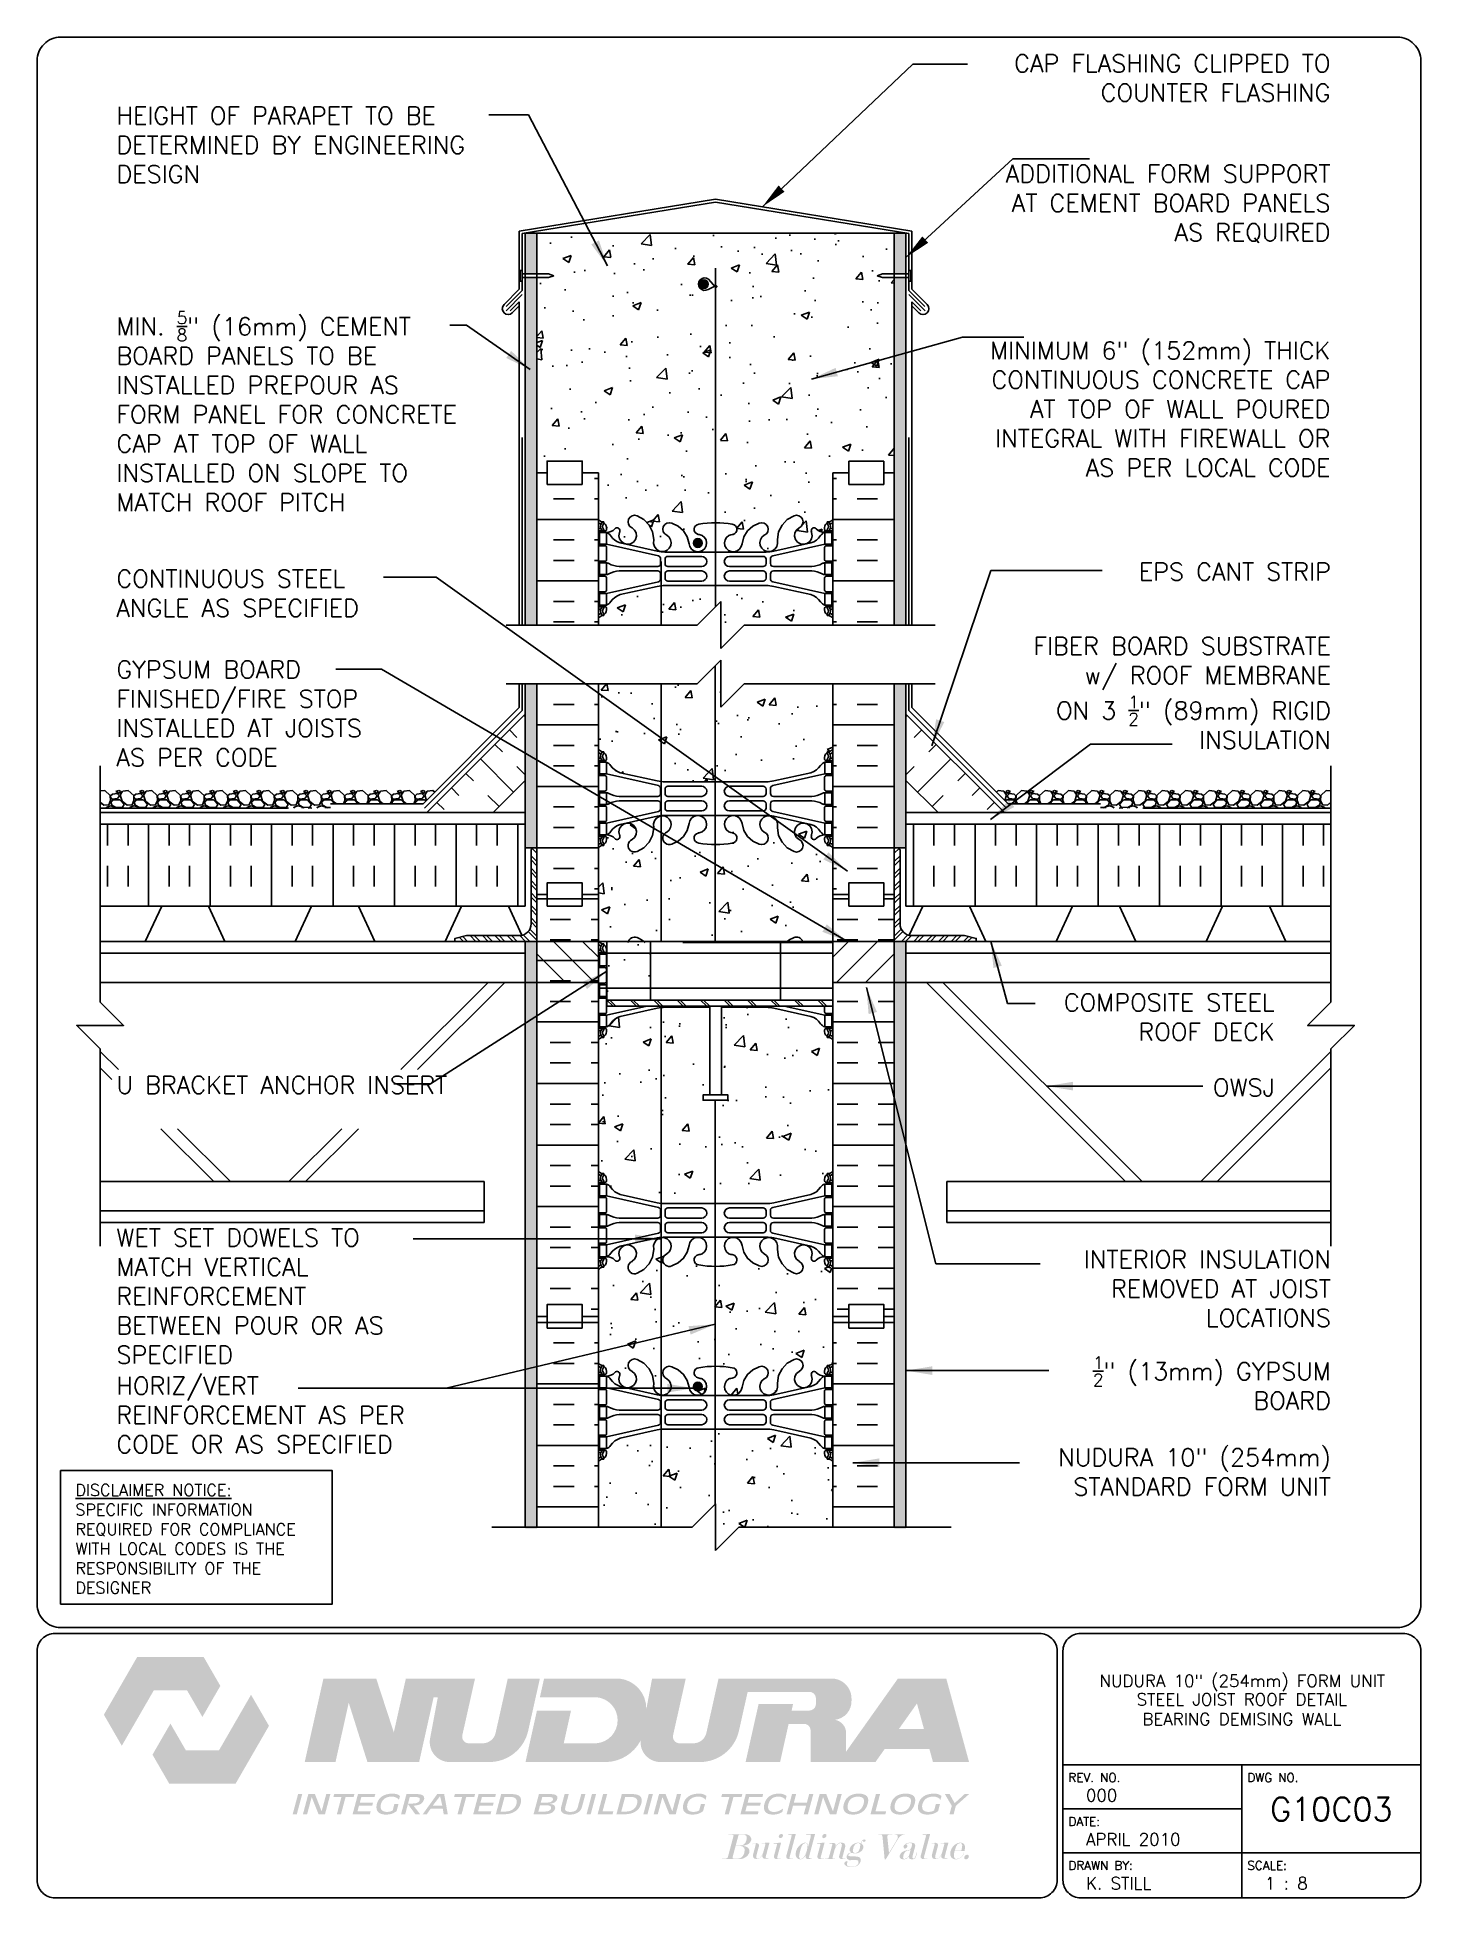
# Paper-space layout 'G10C03' of a CAD drawing. Header units: inches. Extents: x 0.42 to 7.8, y 0.49 to 10.41.
# The model-space entities are those that its viewports show. They can reach past a viewport. Long polylines and large blocks are cut down to what shows.
import ezdxf
from ezdxf.enums import TextEntityAlignment as Align

# ---------------------------------------------------------------- set-up
doc = ezdxf.new("R2010")
doc.units = ezdxf.units.IN
doc.header["$LTSCALE"] = 0.5
doc.header["$MEASUREMENT"] = 0
doc.linetypes.add('DASHED2', pattern=[0.375, 0.25, -0.125])
doc.linetypes.add('HIDDEN2', pattern=[0.1875, 0.125, -0.0625])
for name, color, linetype in [('HATCH', 12, 'Continuous'), ('Hidden2', 12, 'HIDDEN2'), ('line25', 2, 'Continuous'), ('LINE3', 3, 'Continuous'), ('LINE50', 5, 'Continuous'), ('LINE9', 9, 'Continuous'), ('LOGO', 7, 'Continuous'), ('TBK_LINE65', 3, 'Continuous'), ('TBK_TEXT', 4, 'Continuous'), ('TEXT', 4, 'Continuous'), ('Web_Edge', 9, 'Continuous')]:
    doc.layers.add(name, color=color, linetype=linetype)
doc.styles.add('DIM', font='romans.shx', dxfattribs={"width": 0.7})
doc.styles.add('ROMANS', font='romans.shx', dxfattribs={"height": 1.125})
doc.styles.get("Standard").update_dxf_attribs({"font": 'romans.shx', "height": 1.125})
doc.dimstyles.new('ext', dxfattribs={"dimscale": 12, "dimtxt": 0.09375, "dimasz": 0.09375, "dimexe": 0.09375, "dimexo": 0.0625, "dimgap": 0.0625, "dimtad": 0, "dimjust": 1, "dimdec": 1, "dimzin": 3, "dimdsep": 46, "dimlunit": 4, "dimtxsty": 'DIM', "dimcen": 0.09, "dimdle": 0.09375, "dimclrt": 4, "dimadec": 0, "dimazin": 0, "dimtfac": 1, "dimtdec": 1, "dimtmove": 2, "dimatfit": 3, "dimfxl": 1, "dimfrac": 2, "dimtolj": 1, "dimtzin": 0, "dimarcsym": 0})
doc.dimstyles.new('ext_12', dxfattribs={"dimscale": 12, "dimtxt": 0.09375, "dimasz": 0.09375, "dimexe": 0.09375, "dimexo": 0.0625, "dimgap": 0.0625, "dimtad": 1, "dimdec": 1, "dimzin": 3, "dimdsep": 46, "dimlunit": 4, "dimtxsty": 'DIM', "dimcen": 0.09, "dimdle": 0.09375, "dimclrt": 4, "dimadec": 0, "dimazin": 0, "dimtfac": 1, "dimtdec": 1, "dimtmove": 2, "dimatfit": 3, "dimfxl": 1, "dimfrac": 2, "dimtolj": 1, "dimtzin": 0, "dimarcsym": 0})

psp = doc.layouts.new('G10C03')

# ---------------------------------------------------------------- texts
at = {"layer": 'TBK_TEXT', "color": 7, "style": 'ROMANS'}
for s, p in [('REV. NO.', (5.9215, 1.107)), ('DWG NO.', (6.876, 1.107)), ('DATE:', (5.9215, 0.8726)), ('DRAWN BY:', (5.9215, 0.6382)), ('SCALE:', (6.876, 0.6382))]:
    psp.add_text(s, height=0.04688, dxfattribs=at).set_placement(p)
at = {"layer": 'TEXT', "insert": (0.6237, 2.6948), "char_height": 0.0625, "width": 1.41371, "attachment_point": 1, "style": 'ROMANS'}
psp.add_mtext('{\\Fromans.shx|c1;\\LDISCLAIMER NOTICE:\\l\\PSPECIFIC INFORMATION REQUIRED FOR COMPLIANCE WITH LOCAL CODES IS THE RESPONSIBILITY OF THE DESIGNER}', dxfattribs=at)

msp = doc.modelspace()

# ---------------------------------------------------------------- texts
at = {"layer": 'TEXT', "char_height": 0.75}
for s, insert, width, attachment_point in [('\\A1;CAP FLASHING CLIPPED TO COUNTER FLASHING ', (482.57, 256.743), 15.57124, 6), ('\\A1;HEIGHT OF PARAPET TO BE DETERMINED BY ENGINEERING DESIGN', (430.759, 253.889), 16.32923, 4), ('\\A1;ADDITIONAL FORM SUPPORT AT CEMENT BOARD PANELS AS REQUIRED ', (482.57, 251.372), 15.57124, 6), ('\\A1;MIN. {\\H0.7x;\\S5/8;\\H1.429x;"} (16mm) CEMENT BOARD PANELS TO BE INSTALLED PREPOUR AS FORM PANEL FOR CONCRETE CAP AT TOP OF WALL INSTALLED ON SLOPE TO MATCH ROOF PITCH', (430.759, 242.518), 16.32923, 4), ('\\A1;MINIMUM 6" (152mm) THICK CONTINUOUS CONCRETE CAP AT TOP OF WALL POURED INTEGRAL WITH FIREWALL OR AS PER LOCAL CODE ', (482.57, 242.616), 16.10288, 6)]:
    msp.add_mtext(s, dxfattribs=dict(at, insert=insert, width=width, attachment_point=attachment_point))
at = {"layer": 'TEXT', "char_height": 0.75, "style": 'ROMANS'}
for s, insert, width, attachment_point in [('\\A1;EPS CANT STRIP', (482.592, 236.054), 9.59335, 3), ('CONTINUOUS STEEL ANGLE AS SPECIFIED', (430.757, 234.752), 12.4225, 4), ('\\A1;FIBER BOARD SUBSTRATE\\Pw/ ROOF MEMBRANE \\PON 3 {\\H0.7x;\\S1/2;}" (89mm) RIGID \\PINSULATION', (482.592, 232.878), 26.1134, 3), ('\\A1;{\\C4;GYPSUM BOARD FINISHED/FIRE STOP INSTALLED AT JOISTS AS PER CODE}', (430.757, 231.877), 12.44051, 1), ('\\A1;COMPOSITE STEEL ROOF DECK', (480.193, 217.665), 10.90808, 3), ('U BRACKET ANCHOR INSERT', (430.761, 214.15), 13.68504, 1), ('\\A1;OWSJ', (480.193, 214.039), 9.59335, 3), ('\\A1;{\\C4;WET SET DOWELS TO MATCH VERTICAL REINFORCEMENT BETWEEN POUR OR AS SPECIFIED}', (430.757, 207.633), 12.44051, 1), ('\\A1;INTERIOR INSULATION REMOVED AT JOIST LOCATIONS', (482.592, 205.081), 12.22718, 6), ('\\A1;{\\H0.7x;\\S1/2;}" (13mm) GYPSUM \\PBOARD', (482.592, 202.182), 17.21743, 3), ('HORIZ/VERT REINFORCEMENT AS PER CODE OR AS SPECIFIED', (430.757, 201.309), 14.65126, 1), ('NUDURA 10" (254mm) STANDARD FORM UNIT', (482.592, 198.255), 17.21743, 3)]:
    msp.add_mtext(s, dxfattribs=dict(at, insert=insert, width=width, attachment_point=attachment_point))

# ---------------------------------------------------------------- blocks, each defined once
blk = doc.blocks.new('TITLEBLOCK-Tag')
at = {"style": 'ROMANS'}
for tag, height, p in [('TITLE_LINE_1', 0.0625, (0.927, -0.1328)), ('TITLE_LINE_2', 0.0625, (0.9294, -0.2258)), ('CENTRE-LINE-3', 0.0625, (0.927, -0.3246)), ('TITLE_LINE_4', 0.0625, (0.927, -0.4299)), ('TITLE_LINE_5', 0.0625, (0.927, -0.526)), ('DWG', 0.125, (1.4043, -0.9102))]:
    blk.add_attdef(tag, text='', height=height, dxfattribs=at).set_placement(p, align=Align.MIDDLE_CENTER)
for tag, p in [('LATEST_REVISION', (0.0954, -0.8366)), ('REVISION_DATE', (0.0954, -1.071)), ('DRAWN_BY', (0.0954, -1.3053)), ('SCALE', (1.0499, -1.3053))]:
    blk.add_attdef(tag, text='', height=0.0469, dxfattribs=at).set_placement(p, align=Align.MIDDLE_LEFT)

# ---------------------------------------------------------------- hatches: boundary and pattern name
at = {"layer": 'HATCH'}
h = msp.add_hatch(dxfattribs=at)
h.set_pattern_fill('AR-SAND', color=256, scale=0.25, style=0)
h.set_pattern_definition([(37.5, (464.0632, 249.3617), (-0.0157483, 0.481706), [0, -0.38, 0, -0.425, 0, -0.40625]), (7.5, (464.0632, 249.3617), (0.442444, 0.705537), [0, -0.205, 0, -0.3425, 0, -0.13125]), (327.5, (463.7557, 249.3617), (0.7785355, 0.001415), [0, -0.125, 0, -0.45, 0, -0.5875]), (317.5, (463.7557, 249.3617), (0.751532, 0.219419), [0, -0.0625, 0, -0.295, 0, -0.3375])])
h.paths.add_polyline_path([(464.452, 250.124), (463.952, 250.124), (463.952, 248.389), (464.452, 248.389)])
h.paths.add_polyline_path([(448.702, 248.227), (448.702, 248.227), (448.202, 248.227), (448.202, 233.399), (448.702, 233.399), (448.702, 239.897)])
h.paths.add_polyline_path([(448.702, 250.124), (448.202, 250.124), (448.202, 248.389), (448.702, 248.389)])
h.paths.add_polyline_path([(464.452, 248.227), (463.952, 248.227), (463.952, 239.897), (463.952, 233.399), (464.452, 233.399)])
h.paths.add_polyline_path([(448.702, 230.897), (448.202, 230.897), (448.202, 223.897), (448.702, 223.897)])
h.paths.add_polyline_path([(464.452, 230.897), (463.952, 230.897), (463.952, 223.897), (464.452, 223.897)])
h = msp.add_hatch(dxfattribs=at)
h.set_pattern_fill('AR-CONC', color=256, scale=0.5)
h.set_pattern_definition([(50, (0, 0), (3.586301, -0.31376), [0.375, -4.125]), (355, (0, 0), (-0.693757, 3.76096), [0.3, -3.3]), (100.45144, (0.299, -0.026), (2.892544, 3.4472), [0.3187, -3.50571]), (46.1842, (0, 1), (5.336207, -0.827596), [0.5625, -6.1875]), (96.6356, (0.4447, 0.931), (4.67331, 4.870593), [0.47805, -5.25857]), (351.1842, (0, 1), (4.67331, 4.870593), [0.45, -4.95]), (21, (0.5, 0.75), (2.984535, -2.013094), [0.375, -4.125]), (326, (0.5, 0.75), (1.216577, 3.62575), [0.3, -3.3]), (71.45144, (0.7487, 0.5822), (4.201112, 1.612656), [0.3187, -3.50571]), (37.5, (0, 0), (0.0607993, 1.6644693), [0, -3.26, 0, -3.35, 0, -3.3125]), (7.5, (0, 0), (1.3153477, 1.9720586), [0, -1.91, 0, -3.185, 0, -1.2625]), (327.5, (-1.115, 0), (2.6691122, -0.1127744), [0, -1.25, 0, -3.9, 0, -5.175]), (317.5, (-1.615, 0), (2.915931, 0.500525), [0, -1.625, 0, -2.59, 0, -3.675])])
h.paths.add_polyline_path([(463.952, 248.227), (463.451, 248.227), (463.227, 248.308), (463.452, 248.389), (463.952, 248.389), (463.952, 250.124), (448.702, 250.124), (448.702, 248.389), (449.202, 248.389), (449.427, 248.308), (449.203, 248.227), (448.702, 248.227), (448.702, 239.897), (449.139, 239.897), (449.139, 240.397), (450.639, 240.397), (450.639, 239.897), (451.327, 239.897), (451.327, 237.897, 0.088416), (451.473, 237.8), (451.563, 237.8), (451.563, 237.758, -0.249069), (451.673, 237.551), (451.673, 237.483, -0.414214), (451.61, 237.421), (451.563, 237.421), (451.563, 237.351), (451.668, 237.351, 0.231736), (452.026, 237.502, -0.8344), (452.237, 237.376), (452.225, 237.355, 2.155404), (452.764, 237.549, -1), (452.978, 238.06, -0.311223), (453.687, 237.044), (453.686, 236.879, 1.661382), (454.247, 237.232, -1), (454.461, 237.743, -0.30095), (455.197, 236.871, 1.661382), (455.758, 237.224, 0.055617), (455.579, 237.269, -0.843243), (455.613, 237.702, -0.047544), (456.327, 237.766, -0.047544), (457.041, 237.702, -0.843243), (457.075, 237.269, 0.055617), (456.896, 237.224, 1.661382), (457.457, 236.871, -0.30095), (458.193, 237.743, -1), (458.407, 237.232, 1.661382), (458.968, 236.879), (458.967, 237.044, -0.311223), (459.676, 238.06, -1), (459.89, 237.549, 2.155404), (460.428, 237.355), (460.417, 237.376, -0.834375), (460.628, 237.502, 0.23174), (460.986, 237.351), (461.091, 237.351), (461.091, 237.421), (461.043, 237.421, -0.414214), (460.981, 237.483), (460.981, 237.551, -0.249069), (461.091, 237.758), (461.091, 237.8), (461.181, 237.8, 0.08841), (461.327, 237.897), (461.327, 239.897), (462.014, 239.897), (462.014, 240.397), (463.514, 240.397), (463.514, 239.897), (463.952, 239.897)])
h.paths.add_polyline_path([(456.32, 247.82), (456.286, 247.86), (456.004, 247.716, -1.846412), (456.023, 248.163), (456.286, 247.86), (456.32, 247.877, -2.114532)], flags=16)
h.paths.add_polyline_path([(460.393, 234.696), (458.812, 235.049, 0.054974), (458.485, 235.085), (456.327, 235.085), (454.169, 235.085, 0.054974), (453.842, 235.049), (452.261, 234.696, 0.180914), (451.844, 234.385, -0.155529), (451.668, 234.251), (451.563, 234.251), (451.563, 234.181), (451.61, 234.181, -0.414214), (451.673, 234.118), (451.673, 234.051, -0.249069), (451.563, 233.844), (451.563, 233.802), (451.473, 233.802, 0.088416), (451.327, 233.705), (451.327, 233.399), (455.546, 233.399), (456.546, 234.399), (456.546, 232.399), (457.546, 233.399), (461.327, 233.399), (461.327, 233.705, 0.08841), (461.181, 233.802), (461.091, 233.802), (461.091, 233.844, -0.249069), (460.981, 234.051), (460.981, 234.118, -0.414214), (461.043, 234.181), (461.091, 234.181), (461.091, 234.251), (460.986, 234.251, -0.155529), (460.81, 234.385, 0.180914)])
h.paths.add_polyline_path([(461.327, 230.897), (457.546, 230.897), (456.546, 229.897), (456.546, 231.897), (455.546, 230.897), (451.327, 230.897), (451.327, 228.089, 0.088416), (451.473, 227.992), (451.563, 227.992), (451.563, 227.95, -0.249069), (451.673, 227.743), (451.673, 227.676, -0.414214), (451.61, 227.613), (451.563, 227.613), (451.563, 227.543), (451.668, 227.543, -0.155529), (451.844, 227.409, 0.180914), (452.261, 227.098), (453.842, 226.745, 0.054974), (454.169, 226.709), (456.327, 226.709), (458.485, 226.709, 0.054974), (458.812, 226.745), (460.393, 227.098, 0.180914), (460.81, 227.409, -0.155529), (460.986, 227.543), (461.091, 227.543), (461.091, 227.613), (461.043, 227.613, -0.414214), (460.981, 227.676), (460.981, 227.743, -0.249069), (461.091, 227.95), (461.091, 227.992), (461.181, 227.992, 0.08841), (461.327, 228.089)])
h.paths.add_polyline_path([(461.327, 223.897, 0.08841), (461.181, 223.994), (461.091, 223.994), (461.091, 224.036, -0.249069), (460.981, 224.243), (460.981, 224.311, -0.414214), (461.043, 224.373), (461.091, 224.373), (461.091, 224.443), (460.986, 224.443, 0.231736), (460.628, 224.292, -0.8344), (460.417, 224.418), (460.428, 224.439, 2.155404), (459.89, 224.245, -1), (459.676, 223.733, -0.311223), (458.967, 224.749), (458.968, 224.914, 1.661382), (458.407, 224.562, -1), (458.193, 224.051, -0.30095), (457.457, 224.923, 1.661382), (456.896, 224.57, 0.055617), (457.075, 224.525, -0.843243), (457.041, 224.092, -0.047544), (456.327, 224.027, -0.047544), (455.613, 224.092, -0.843243), (455.579, 224.525, 0.055617), (455.758, 224.57, 1.661382), (455.197, 224.923, -0.30095), (454.461, 224.051, -1), (454.247, 224.562, 1.661382), (453.686, 224.914), (453.687, 224.749, -0.311223), (452.978, 223.733, -1), (452.764, 224.245, 2.155404), (452.225, 224.439), (452.237, 224.418, -0.834375), (452.026, 224.292, 0.23174), (451.668, 224.443), (451.563, 224.443), (451.563, 224.373), (451.61, 224.373, -0.414214), (451.673, 224.311), (451.673, 224.243, -0.249069), (451.563, 224.036), (451.563, 223.994), (451.473, 223.994, 0.088416), (451.327, 223.897), (451.327, 221.897), (451.327, 219.897), (452.61, 219.897, -0.431014), (452.978, 220.06, -0.076928), (453.269, 219.897), (453.552, 219.897), (459.385, 219.897, -0.076928), (459.676, 220.06, -0.431014), (460.044, 219.897), (461.327, 219.897)])
h.paths.add_polyline_path([(453.552, 219.85), (451.692, 219.85), (451.692, 219.397), (453.552, 219.397)])
h.paths.add_polyline_path([(453.552, 219.397), (451.692, 219.397), (451.692, 217.897), (453.552, 217.897)])
h.paths.add_polyline_path([(453.552, 217.897), (451.692, 217.897), (451.692, 217.397), (453.552, 217.397)])
h.paths.add_polyline_path([(451.692, 219.85), (452.598, 219.85, -0.044237), (452.61, 219.897), (451.327, 219.897, 0.088416), (451.473, 219.8), (451.563, 219.8), (451.563, 219.758, -0.249069), (451.673, 219.551), (451.673, 219.483, -0.414214), (451.61, 219.421), (451.563, 219.421), (451.563, 219.397), (451.692, 219.397)])
h.paths.add_polyline_path([(451.692, 219.397), (451.563, 219.397), (451.563, 219.351), (451.668, 219.351, 0.013575), (451.692, 219.35)])
h.paths.add_polyline_path([(451.692, 218.845), (451.668, 218.851), (451.563, 218.851), (451.563, 218.781), (451.61, 218.781, -0.414214), (451.673, 218.718), (451.673, 218.183, -0.414214), (451.61, 218.121), (451.563, 218.121), (451.563, 218.051), (451.668, 218.051, -0.02747), (451.692, 218.049)])
h.paths.add_polyline_path([(451.692, 217.553, -0.02747), (451.668, 217.551), (451.563, 217.551), (451.563, 217.481), (451.61, 217.481, -0.414214), (451.673, 217.418), (451.673, 216.883, -0.414214), (451.61, 216.821), (451.563, 216.821), (451.563, 216.751), (451.668, 216.751), (453.393, 217.137), (451.692, 217.137), (451.692, 217.397)])
h.paths.add_polyline_path([(461.181, 215.802), (461.091, 215.802), (461.091, 215.844, -0.249069), (460.981, 216.051), (460.981, 216.118, -0.414214), (461.043, 216.181), (461.091, 216.181), (461.091, 216.251), (460.986, 216.251, -0.168672), (460.8, 216.4, 0.17445), (460.393, 216.696), (458.812, 217.049, 0.054974), (458.485, 217.085), (456.577, 217.085), (456.577, 213.345), (456.856, 213.345), (456.856, 213.118), (456.596, 213.118), (456.327, 213.118), (455.798, 213.118), (455.798, 213.345), (456.077, 213.345), (456.077, 217.085), (454.169, 217.085, 0.054974), (453.842, 217.049), (452.261, 216.696, 0.17445), (451.854, 216.4, -0.168672), (451.668, 216.251), (451.563, 216.251), (451.563, 216.181), (451.61, 216.181, -0.414214), (451.673, 216.118), (451.673, 216.051, -0.249069), (451.563, 215.844), (451.563, 215.802), (451.473, 215.802, 0.088416), (451.327, 215.705), (451.327, 210.089, 0.088416), (451.473, 209.992), (451.563, 209.992), (451.563, 209.95, -0.249069), (451.673, 209.743), (451.673, 209.676, -0.414214), (451.61, 209.613), (451.563, 209.613), (451.563, 209.543), (451.668, 209.543, -0.168672), (451.854, 209.394, 0.17445), (452.261, 209.098), (453.842, 208.745, 0.054974), (454.169, 208.709), (456.327, 208.709), (458.485, 208.709, 0.054974), (458.812, 208.745), (460.393, 209.098, 0.17445), (460.8, 209.394, -0.168672), (460.986, 209.543), (461.091, 209.543), (461.091, 209.613), (461.043, 209.613, -0.414214), (460.981, 209.676), (460.981, 209.743, -0.249069), (461.091, 209.95), (461.091, 209.992), (461.181, 209.992, 0.08841), (461.327, 210.089), (461.327, 215.705, 0.08841)])
h.paths.add_polyline_path([(461.327, 203.897), (461.327, 205.897, 0.08841), (461.181, 205.994), (461.091, 205.994), (461.091, 206.036, -0.249069), (460.981, 206.243), (460.981, 206.311, -0.414214), (461.043, 206.373), (461.091, 206.373), (461.091, 206.443), (460.986, 206.443, 0.231736), (460.628, 206.292, -0.8344), (460.417, 206.418), (460.428, 206.439, 2.155404), (459.89, 206.245, -1), (459.676, 205.733, -0.311223), (458.967, 206.749), (458.968, 206.914, 1.661382), (458.407, 206.562, -1), (458.193, 206.051, -0.30095), (457.457, 206.923, 1.661382), (456.896, 206.57, 0.055617), (457.075, 206.525, -0.843243), (457.041, 206.092, -0.047544), (456.327, 206.027, -0.047544), (455.613, 206.092, -0.843243), (455.579, 206.525, 0.055617), (455.758, 206.57, 1.661382), (455.197, 206.923, -0.30095), (454.461, 206.051, -1), (454.247, 206.562, 1.661382), (453.686, 206.914), (453.687, 206.749, -0.311223), (452.978, 205.733, -1), (452.764, 206.245, 2.155404), (452.225, 206.439), (452.237, 206.418, -0.834375), (452.026, 206.292, 0.23174), (451.668, 206.443), (451.563, 206.443), (451.563, 206.373), (451.61, 206.373, -0.414214), (451.673, 206.311), (451.673, 206.243, -0.249069), (451.563, 206.036), (451.563, 205.994), (451.473, 205.994, 0.088416), (451.327, 205.897), (451.327, 203.897), (451.327, 201.897, 0.088416), (451.473, 201.8), (451.563, 201.8), (451.563, 201.758, -0.249069), (451.673, 201.551), (451.673, 201.483, -0.414214), (451.61, 201.421), (451.563, 201.421), (451.563, 201.351), (451.668, 201.351, 0.231736), (452.026, 201.502, -0.8344), (452.237, 201.376), (452.225, 201.355, 2.155404), (452.764, 201.549, -1), (452.978, 202.06, -0.311223), (453.687, 201.044), (453.686, 200.879, 1.661382), (454.247, 201.232, -1), (454.461, 201.743, -0.30095), (455.197, 200.871, 1.661382), (455.758, 201.224, 0.055617), (455.579, 201.269, -0.843243), (455.613, 201.702, -0.047544), (456.327, 201.766, -0.047544), (457.041, 201.702, -0.843243), (457.075, 201.269, 0.055617), (456.896, 201.224, 1.661382), (457.457, 200.871, -0.30095), (458.193, 201.743, -1), (458.407, 201.232, 1.661382), (458.968, 200.879), (458.967, 201.044, -0.311223), (459.676, 202.06, -1), (459.89, 201.549, 2.155404), (460.428, 201.355), (460.417, 201.376, -0.834375), (460.628, 201.502, 0.23174), (460.986, 201.351), (461.091, 201.351), (461.091, 201.421), (461.043, 201.421, -0.414214), (460.981, 201.483), (460.981, 201.551, -0.249069), (461.091, 201.758), (461.091, 201.8), (461.181, 201.8, 0.08841), (461.327, 201.897)])
h.paths.add_polyline_path([(460.981, 198.118, -0.414214), (461.043, 198.181), (461.091, 198.181), (461.091, 198.251), (460.986, 198.251, -0.155529), (460.81, 198.385, 0.180914), (460.393, 198.696), (458.812, 199.049, 0.054974), (458.485, 199.085), (456.327, 199.085), (454.169, 199.085, 0.054974), (453.842, 199.049), (452.261, 198.696, 0.180914), (451.844, 198.385, -0.155529), (451.668, 198.251), (451.563, 198.251), (451.563, 198.181), (451.61, 198.181, -0.414214), (451.673, 198.118), (451.673, 198.051, -0.249069), (451.563, 197.844), (451.563, 197.802), (451.473, 197.802, 0.088416), (451.327, 197.705), (451.327, 194.899), (455.327, 194.899), (456.327, 195.899), (456.327, 194.899), (456.327, 193.899), (457.327, 194.899), (461.327, 194.899), (461.327, 197.705, 0.08841), (461.181, 197.802), (461.091, 197.802), (461.091, 197.844, -0.249069), (460.981, 198.051)])
h = msp.add_hatch(dxfattribs=at)
h.set_pattern_fill('INSUL', color=256, scale=7, style=0)
h.set_pattern_definition([(0, (-2474.8346, 636.9065), (0, -2.625), []), (0, (-2474.8346, 636.0315), (0, -2.625), [0.875, -0.875]), (0, (-2474.8346, 635.1565), (0, -2.625), [0.875, -0.875])])
h.paths.add_polyline_path([(448.702, 233.397), (451.327, 233.397), (451.327, 239.897), (450.639, 239.897), (450.639, 239.397), (449.139, 239.397), (449.139, 239.897), (448.702, 239.897)])
h = msp.add_hatch(dxfattribs=at)
h.set_pattern_fill('INSUL', color=256, scale=7, style=0)
h.set_pattern_definition([(180, (3387.4885, 636.9065), (0, -2.625), []), (180, (3387.4885, 636.0315), (0, -2.625), [0.875, -0.875]), (180, (3387.4885, 635.1565), (0, -2.625), [0.875, -0.875])])
h.paths.add_polyline_path([(461.327, 233.397), (463.952, 233.397), (463.952, 239.897), (463.514, 239.897), (463.514, 239.397), (462.014, 239.397), (462.014, 239.897), (461.327, 239.897)])
h = msp.add_hatch(dxfattribs=at)
h.set_pattern_fill('INSUL', color=256, scale=7, style=0)
h.set_pattern_definition([(0, (-2474.8346, -175.1126), (0, 2.625), []), (0, (-2474.8346, -174.2376), (0, 2.625), [0.875, -0.875]), (0, (-2474.8346, -173.3626), (0, 2.625), [0.875, -0.875])])
h.paths.add_polyline_path([(451.327, 230.897), (448.702, 230.897), (448.702, 221.897), (449.139, 221.897), (449.139, 222.397), (450.639, 222.397), (450.639, 221.897), (451.327, 221.897)])
h = msp.add_hatch(dxfattribs=at)
h.set_pattern_fill('INSUL', color=256, scale=7, style=0)
h.set_pattern_definition([(180, (3387.4885, -175.1126), (0, 2.625), []), (180, (3387.4885, -174.2376), (0, 2.625), [0.875, -0.875]), (180, (3387.4885, -173.3626), (0, 2.625), [0.875, -0.875])])
h.paths.add_polyline_path([(463.952, 230.897), (461.327, 230.897), (461.327, 221.897), (462.014, 221.897), (462.014, 222.397), (463.514, 222.397), (463.514, 221.897), (463.952, 221.897)])
h = msp.add_hatch(dxfattribs=at)
h.set_pattern_fill('INSUL', color=256, scale=7, angle=45, style=0)
h.set_pattern_definition([(135, (555.505, 66.4958), (1.856155, 1.856155), []), (135, (556.1238, 67.1145), (1.856155, 1.856155), [0.875, -0.875]), (135, (556.7425, 67.7333), (1.856155, 1.856155), [0.875, -0.875])])
h.paths.add_polyline_path([(446.954, 225.522), (444.125, 225.522), (448.202, 229.599), (448.202, 226.77)])
h = msp.add_hatch(dxfattribs=at)
h.set_pattern_fill('INSUL', color=256, scale=7, angle=45, style=0)
h.set_pattern_definition([(45, (357.1488, 66.4958), (-1.856155, 1.856155), []), (45, (356.53, 67.1145), (-1.856155, 1.856155), [0.875, -0.875]), (45, (355.9114, 67.7333), (-1.856155, 1.856155), [0.875, -0.875])])
h.paths.add_polyline_path([(465.7, 225.522), (468.529, 225.522), (464.452, 229.599), (464.452, 226.77)])
h = msp.add_hatch(dxfattribs=at)
h.set_pattern_fill('INSUL', color=256, scale=7, angle=90, style=0)
h.set_pattern_definition([(90, (555.505, 66.4958), (2.625, 2e-16), []), (90, (556.38, 66.4958), (2.625, 2e-16), [0.875, -0.875]), (90, (557.255, 66.4958), (2.625, 2e-16), [0.875, -0.875])])
h.paths.add_polyline_path([(448.202, 224.897), (448.202, 221.397), (430.062, 221.397), (430.062, 224.897)])
h = msp.add_hatch(dxfattribs=at)
h.set_pattern_fill('INSUL', color=256, scale=7, angle=90, style=0)
h.set_pattern_definition([(90, (357.1488, 66.4958), (-2.625, 2e-16), []), (90, (356.2738, 66.4958), (-2.625, 2e-16), [0.875, -0.875]), (90, (355.3988, 66.4958), (-2.625, 2e-16), [0.875, -0.875])])
h.paths.add_polyline_path([(464.452, 224.897), (464.452, 221.397), (482.592, 221.397), (482.592, 224.897)])
h = msp.add_hatch(dxfattribs=at)
h.set_pattern_fill('ANSI32', color=256, style=0)
h.set_pattern_definition([(135, (567.7206, -35.1911), (0.26516504, 0.26516504), []), (135, (567.5438, -35.1911), (0.26516504, 0.26516504), [])])
h.paths.add_polyline_path([(447.952, 220.147), (445.702, 220.147), (445.202, 220.022), (445.202, 219.897), (448.702, 219.897), (448.702, 223.897), (448.577, 223.897, 0.414214), (448.452, 223.772), (448.452, 220.647, -0.414214)])
h = msp.add_hatch(dxfattribs=at)
h.set_pattern_fill('ANSI32', color=256, style=0)
h.set_pattern_definition([(45, (344.9333, -35.1911), (-0.26516504, 0.26516504), []), (45, (345.11006, -35.1911), (-0.26516504, 0.26516504), [])])
h.paths.add_polyline_path([(464.202, 220.647), (464.202, 223.772, 0.414214), (464.077, 223.897), (463.952, 223.897), (463.952, 219.897), (467.452, 219.897), (467.452, 220.022), (466.952, 220.147), (464.702, 220.147, -0.414214)])
h = msp.add_hatch(dxfattribs=at)
h.set_pattern_fill('INSUL', color=256, scale=7, style=0)
h.set_pattern_definition([(0, (463.2665, 213.8323), (0, 2.625), []), (0, (463.2665, 214.7073), (0, 2.625), [0.875, -0.875]), (0, (463.2665, 215.5823), (0, 2.625), [0.875, -0.875])])
h.paths.add_polyline_path([(463.952, 218.147), (461.327, 218.147), (461.327, 203.897), (462.014, 203.897), (462.014, 204.397), (463.514, 204.397), (463.514, 203.897), (463.952, 203.897)])
h.paths.add_polyline_path([(463.952, 221.897), (463.514, 221.897), (463.514, 221.397), (462.014, 221.397), (462.014, 221.897), (461.327, 221.897), (461.327, 219.897), (463.952, 219.897)])
h.paths.add_polyline_path([(448.702, 203.897), (449.139, 203.897), (449.139, 204.397), (450.639, 204.397), (450.639, 203.897), (451.327, 203.897), (451.327, 221.897), (450.639, 221.897), (450.639, 222.397), (449.139, 222.397), (449.139, 221.897), (448.702, 221.897)])
h = msp.add_hatch(dxfattribs=at)
h.set_pattern_fill('AR-SAND', color=256, scale=0.25, style=0)
h.set_pattern_definition([(142.5, (623.70745, -44.5531), (0.01574834, 0.48170594), [0, -0.38, 0, -0.425, 0, -0.40625]), (172.5, (623.70745, -44.5531), (-0.4424442, 0.7055365), [0, -0.205, 0, -0.3425, 0, -0.13125]), (212.5, (624.01495, -44.5531), (-0.77853547, 0.00141476), [0, -0.125, 0, -0.45, 0, -0.5875]), (222.5, (624.01495, -44.5531), (-0.7515317, 0.2194189), [0, -0.0625, 0, -0.295, 0, -0.3375])])
h.paths.add_polyline_path([(448.202, 219.897), (448.702, 219.897), (448.702, 203.838), (448.702, 194.838), (448.202, 194.838)])
h = msp.add_hatch(dxfattribs=at)
h.set_pattern_fill('ANSI31', color=256, scale=7, style=0)
h.set_pattern_definition([(135, (528.43425, 24.5549), (0.6187184, 0.6187184), [])])
h.paths.add_polyline_path([(448.702, 219.397), (451.327, 219.397), (451.327, 218.147), (448.702, 218.147)])
h.paths.add_polyline_path([(448.702, 219.897), (451.202, 219.897), (451.327, 219.897), (451.327, 219.397), (448.702, 219.397)])
h = msp.add_hatch(dxfattribs=at)
h.set_pattern_fill('ANSI31', color=256, scale=7, style=0)
h.set_pattern_definition([(45, (384.2196, 24.5549), (-0.6187184, 0.6187184), [])])
h.paths.add_polyline_path([(463.952, 219.397), (461.327, 219.397), (461.327, 218.147), (463.952, 218.147)])
h.paths.add_polyline_path([(463.952, 219.897), (461.452, 219.897), (461.327, 219.897), (461.327, 219.397), (463.952, 219.397)])
h = msp.add_hatch(dxfattribs=at)
h.set_pattern_fill('AR-SAND', color=256, scale=0.25, style=0)
h.set_pattern_definition([(37.5, (288.94643, -44.5531), (-0.01574834, 0.48170594), [0, -0.38, 0, -0.425, 0, -0.40625]), (7.5, (288.9464, -44.5531), (0.4424442, 0.7055365), [0, -0.205, 0, -0.3425, 0, -0.13125]), (327.5, (288.63893, -44.5531), (0.77853547, 0.00141476), [0, -0.125, 0, -0.45, 0, -0.5875]), (317.5, (288.6389, -44.5531), (0.7515317, 0.2194189), [0, -0.0625, 0, -0.295, 0, -0.3375])])
h.paths.add_polyline_path([(464.452, 219.897), (463.952, 219.897), (463.952, 203.838), (463.952, 194.838), (464.452, 194.838)])
h = msp.add_hatch(dxfattribs=at)
h.set_pattern_fill('INSUL', color=256, scale=7, style=0)
h.set_pattern_definition([(0, (-2474.8346, -211.1126), (0, 2.625), []), (0, (-2474.8346, -210.2376), (0, 2.625), [0.875, -0.875]), (0, (-2474.8346, -209.3626), (0, 2.625), [0.875, -0.875])])
h.paths.add_polyline_path([(448.702, 194.899), (451.327, 194.899), (451.327, 203.897), (450.639, 203.897), (450.639, 204.397), (449.139, 204.397), (449.139, 203.897), (448.702, 203.897)])
h = msp.add_hatch(dxfattribs=at)
h.set_pattern_fill('INSUL', color=256, scale=7, style=0)
h.set_pattern_definition([(180, (3387.4885, -211.1126), (0, 2.625), []), (180, (3387.4885, -210.2376), (0, 2.625), [0.875, -0.875]), (180, (3387.4885, -209.3626), (0, 2.625), [0.875, -0.875])])
h.paths.add_polyline_path([(461.327, 194.899), (463.952, 194.899), (463.952, 203.897), (463.514, 203.897), (463.514, 204.397), (462.014, 204.397), (462.014, 203.897), (461.327, 203.897)])
at = {"layer": 'LINE3'}
msp.add_hatch(color=256, dxfattribs=at).paths.add_polyline_path([(456.017, 247.947, 1), (455.642, 247.947, 1)])
h = msp.add_hatch(color=256, dxfattribs=at)
h.paths.add_polyline_path([(455.755, 236.933, 0.831395), (455.387, 236.933)])
h.paths.add_polyline_path([(455.758, 236.899, 0.045935), (455.755, 236.933), (455.387, 236.933, 0.045935), (455.383, 236.899, 1)])
h = msp.add_hatch(color=256, dxfattribs=at)
h.paths.add_polyline_path([(455.755, 200.933, 0.831395), (455.387, 200.933)])
h.paths.add_polyline_path([(455.758, 200.899, 0.045935), (455.755, 200.933), (455.387, 200.933, 0.045935), (455.383, 200.899, 1)])

# ---------------------------------------------------------------- linework, layer by layer
at = {"color": 192}
for p, q in [((431.99, 219.897), (430.062, 219.897)), ((438.389, 219.897), (435.389, 219.897)), ((444.788, 219.897), (441.788, 219.897)), ((467.866, 219.897), (470.866, 219.897)), ((474.265, 219.897), (477.265, 219.897)), ((480.664, 219.897), (482.592, 219.897))]:
    msp.add_line(p, q, dxfattribs=at)
at = {"layer": 'HATCH', "color": 6}
for p, q in [((447.952, 250.209), (456.327, 251.577)), ((464.702, 250.209), (456.327, 251.577)), ((447.952, 250.209), (447.952, 247.727)), ((464.702, 250.209), (464.702, 247.727)), ((447.952, 247.727), (447.3, 247.075)), ((447.952, 247.197), (447.565, 246.81)), ((447.952, 247.02), (447.654, 246.722)), ((464.702, 247.727), (465.354, 247.075)), ((464.702, 247.197), (465.089, 246.81)), ((464.702, 247.02), (465, 246.722))]:
    msp.add_line(p, q, dxfattribs=at)
at = {"layer": 'HATCH'}
for p, q in [((448.077, 250.103), (456.327, 251.45)), ((464.577, 250.103), (456.327, 251.45)), ((448.077, 250.103), (448.077, 247.675)), ((464.577, 250.103), (464.577, 247.675)), ((448.202, 248.389), (448.077, 248.389)), ((448.202, 248.227), (448.077, 248.227)), ((448.077, 247.499), (447.386, 246.808)), ((448.077, 247.675), (447.389, 246.987)), ((447.952, 233.399), (447.952, 247.197)), ((464.577, 247.675), (465.265, 246.987)), ((464.577, 247.499), (465.268, 246.808)), ((464.702, 233.399), (464.702, 247.197)), ((447.952, 229.879), (447.952, 230.897)), ((464.702, 229.879), (464.702, 230.897)), ((443.845, 225.772), (447.952, 229.879)), ((468.809, 225.772), (464.702, 229.879)), ((430.062, 226.318), (430.265, 226.335)), ((430.265, 226.336), (430.495, 226.126)), ((430.735, 226.296), (430.855, 226.336)), ((430.885, 226.206), (430.735, 226.296)), ((430.855, 226.335), (430.925, 226.305)), ((430.925, 226.306), (430.885, 226.206)), ((430.913, 226.136), (431.023, 226.316)), ((431.025, 226.315), (431.265, 226.335)), ((431.265, 226.336), (431.495, 226.126)), ((431.735, 226.296), (431.855, 226.336)), ((431.885, 226.206), (431.735, 226.296)), ((431.855, 226.335), (431.925, 226.305)), ((431.925, 226.306), (431.885, 226.206)), ((431.913, 226.136), (432.023, 226.316)), ((432.025, 226.315), (432.265, 226.335)), ((432.265, 226.336), (432.495, 226.126)), ((432.735, 226.296), (432.855, 226.336)), ((432.885, 226.206), (432.735, 226.296)), ((432.855, 226.335), (432.925, 226.305)), ((432.925, 226.306), (432.885, 226.206)), ((432.913, 226.136), (433.023, 226.316)), ((433.025, 226.315), (433.265, 226.335)), ((433.265, 226.336), (433.495, 226.126)), ((433.735, 226.296), (433.855, 226.336)), ((433.885, 226.206), (433.735, 226.296)), ((433.855, 226.335), (433.925, 226.305)), ((433.925, 226.306), (433.885, 226.206)), ((433.913, 226.136), (434.023, 226.316)), ((434.025, 226.315), (434.265, 226.335)), ((434.265, 226.336), (434.495, 226.126)), ((434.735, 226.296), (434.855, 226.336)), ((434.885, 226.206), (434.735, 226.296)), ((434.855, 226.335), (434.925, 226.305)), ((434.925, 226.306), (434.885, 226.206)), ((434.913, 226.136), (435.023, 226.316)), ((435.025, 226.315), (435.265, 226.335)), ((435.265, 226.336), (435.495, 226.126)), ((435.735, 226.296), (435.855, 226.336)), ((435.885, 226.206), (435.735, 226.296)), ((435.855, 226.335), (435.925, 226.305)), ((435.925, 226.306), (435.885, 226.206)), ((435.913, 226.136), (436.023, 226.316)), ((436.025, 226.315), (436.265, 226.335)), ((436.265, 226.336), (436.495, 226.126)), ((436.735, 226.296), (436.855, 226.336)), ((436.885, 226.206), (436.735, 226.296)), ((436.855, 226.335), (436.925, 226.305)), ((436.925, 226.306), (436.885, 226.206)), ((436.913, 226.136), (437.023, 226.316)), ((437.025, 226.315), (437.265, 226.335)), ((437.265, 226.336), (437.495, 226.126)), ((437.735, 226.296), (437.855, 226.336)), ((437.885, 226.206), (437.735, 226.296)), ((437.855, 226.335), (437.925, 226.305)), ((437.925, 226.306), (437.885, 226.206)), ((437.913, 226.136), (438.023, 226.316)), ((438.025, 226.315), (438.265, 226.335)), ((438.265, 226.336), (438.495, 226.126)), ((438.735, 226.296), (438.855, 226.336)), ((438.885, 226.206), (438.735, 226.296)), ((438.855, 226.335), (438.925, 226.305)), ((438.925, 226.306), (438.885, 226.206)), ((438.913, 226.136), (439.023, 226.316)), ((439.025, 226.315), (439.265, 226.335)), ((439.265, 226.336), (439.495, 226.126)), ((439.735, 226.296), (439.855, 226.336)), ((439.885, 226.206), (439.735, 226.296)), ((439.855, 226.335), (439.925, 226.305)), ((439.925, 226.306), (439.885, 226.206)), ((439.913, 226.136), (440.023, 226.316)), ((440.025, 226.315), (440.265, 226.335)), ((440.265, 226.336), (440.495, 226.126)), ((440.735, 226.296), (440.855, 226.336)), ((440.885, 226.206), (440.735, 226.296)), ((440.855, 226.335), (440.925, 226.305)), ((440.925, 226.306), (440.885, 226.206)), ((440.913, 226.136), (441.023, 226.316)), ((441.025, 226.315), (441.265, 226.335)), ((441.265, 226.336), (441.495, 226.126)), ((441.735, 226.296), (441.855, 226.336)), ((441.885, 226.206), (441.735, 226.296)), ((441.855, 226.335), (441.925, 226.305)), ((441.925, 226.306), (441.885, 226.206)), ((441.913, 226.136), (442.023, 226.316)), ((442.025, 226.315), (442.265, 226.335)), ((442.265, 226.336), (442.495, 226.126)), ((442.735, 226.296), (442.855, 226.336)), ((442.885, 226.206), (442.735, 226.296)), ((442.855, 226.335), (442.925, 226.305)), ((442.925, 226.306), (442.885, 226.206)), ((442.913, 226.136), (443.023, 226.316)), ((443.025, 226.315), (443.265, 226.335)), ((443.265, 226.336), (443.495, 226.126)), ((443.735, 226.296), (443.855, 226.336)), ((443.885, 226.206), (443.735, 226.296)), ((443.855, 226.335), (443.925, 226.305)), ((443.925, 226.306), (443.885, 226.206)), ((443.913, 226.136), (444.023, 226.316)), ((444.025, 226.315), (444.265, 226.335)), ((444.265, 226.336), (444.34, 226.267)), ((468.389, 226.336), (468.314, 226.267)), ((468.629, 226.315), (468.389, 226.335)), ((468.74, 226.136), (468.63, 226.316)), ((468.799, 226.335), (468.729, 226.305)), ((468.729, 226.306), (468.769, 226.206)), ((468.768, 226.206), (468.918, 226.296)), ((468.919, 226.296), (468.799, 226.336)), ((469.389, 226.336), (469.159, 226.126)), ((469.629, 226.315), (469.389, 226.335)), ((469.74, 226.136), (469.63, 226.316)), ((469.799, 226.335), (469.729, 226.305)), ((469.729, 226.306), (469.769, 226.206)), ((469.768, 226.206), (469.918, 226.296)), ((469.919, 226.296), (469.799, 226.336)), ((470.389, 226.336), (470.159, 226.126)), ((470.629, 226.315), (470.389, 226.335)), ((470.74, 226.136), (470.63, 226.316)), ((470.799, 226.335), (470.729, 226.305)), ((470.729, 226.306), (470.769, 226.206)), ((470.768, 226.206), (470.918, 226.296)), ((470.919, 226.296), (470.799, 226.336)), ((471.389, 226.336), (471.159, 226.126)), ((471.629, 226.315), (471.389, 226.335)), ((471.741, 226.136), (471.631, 226.316)), ((471.728, 226.306), (471.768, 226.206)), ((471.799, 226.335), (471.729, 226.305)), ((471.768, 226.206), (471.918, 226.296)), ((471.919, 226.296), (471.799, 226.336)), ((472.389, 226.336), (472.159, 226.126)), ((472.629, 226.315), (472.389, 226.335)), ((472.741, 226.136), (472.631, 226.316)), ((472.728, 226.306), (472.768, 226.206)), ((472.799, 226.335), (472.729, 226.305)), ((472.768, 226.206), (472.918, 226.296)), ((472.919, 226.296), (472.799, 226.336)), ((473.389, 226.336), (473.159, 226.126)), ((473.629, 226.315), (473.389, 226.335)), ((473.741, 226.136), (473.631, 226.316)), ((473.728, 226.306), (473.768, 226.206)), ((473.799, 226.335), (473.729, 226.305)), ((473.768, 226.206), (473.918, 226.296)), ((473.919, 226.296), (473.799, 226.336)), ((474.389, 226.336), (474.159, 226.126)), ((474.629, 226.315), (474.389, 226.335)), ((474.741, 226.136), (474.631, 226.316)), ((474.728, 226.306), (474.768, 226.206)), ((474.799, 226.335), (474.729, 226.305)), ((474.768, 226.206), (474.918, 226.296)), ((474.919, 226.296), (474.799, 226.336)), ((475.389, 226.336), (475.159, 226.126)), ((475.629, 226.315), (475.389, 226.335)), ((475.741, 226.136), (475.631, 226.316)), ((475.728, 226.306), (475.768, 226.206)), ((475.799, 226.335), (475.729, 226.305)), ((475.768, 226.206), (475.918, 226.296)), ((475.919, 226.296), (475.799, 226.336)), ((476.389, 226.336), (476.159, 226.126)), ((476.629, 226.315), (476.389, 226.335)), ((476.741, 226.136), (476.631, 226.316)), ((476.728, 226.306), (476.768, 226.206)), ((476.799, 226.335), (476.729, 226.305)), ((476.768, 226.206), (476.918, 226.296)), ((476.919, 226.296), (476.799, 226.336)), ((477.389, 226.336), (477.159, 226.126)), ((477.629, 226.315), (477.389, 226.335)), ((477.741, 226.136), (477.631, 226.316)), ((477.728, 226.306), (477.768, 226.206)), ((477.799, 226.335), (477.729, 226.305)), ((477.768, 226.206), (477.918, 226.296)), ((477.919, 226.296), (477.799, 226.336)), ((478.389, 226.336), (478.159, 226.126)), ((478.629, 226.315), (478.389, 226.335)), ((478.741, 226.136), (478.631, 226.316)), ((478.728, 226.306), (478.768, 226.206)), ((478.799, 226.335), (478.729, 226.305)), ((478.768, 226.206), (478.918, 226.296)), ((478.919, 226.296), (478.799, 226.336)), ((479.389, 226.336), (479.159, 226.126)), ((479.629, 226.315), (479.389, 226.335)), ((479.741, 226.136), (479.631, 226.316)), ((479.728, 226.306), (479.768, 226.206)), ((479.799, 226.335), (479.729, 226.305)), ((479.768, 226.206), (479.918, 226.296)), ((479.919, 226.296), (479.799, 226.336)), ((480.389, 226.336), (480.159, 226.126)), ((480.629, 226.315), (480.389, 226.335)), ((480.741, 226.136), (480.631, 226.316)), ((480.728, 226.306), (480.768, 226.206)), ((480.799, 226.335), (480.729, 226.305)), ((480.768, 226.206), (480.918, 226.296)), ((480.919, 226.296), (480.799, 226.336)), ((481.389, 226.336), (481.159, 226.126)), ((481.629, 226.315), (481.389, 226.335)), ((481.741, 226.136), (481.631, 226.316)), ((481.728, 226.306), (481.768, 226.206)), ((481.799, 226.335), (481.729, 226.305)), ((481.768, 226.206), (481.918, 226.296)), ((481.919, 226.296), (481.799, 226.336)), ((482.389, 226.336), (482.159, 226.126)), ((482.592, 226.318), (482.389, 226.335)), ((430.215, 225.717), (430.062, 225.835)), ((430.085, 225.746), (430.062, 225.771)), ((430.062, 225.709), (430.083, 225.745)), ((430.062, 225.588), (430.095, 225.584)), ((430.426, 225.725), (430.216, 225.715)), ((430.345, 225.626), (430.326, 225.584)), ((430.505, 225.686), (430.345, 225.626)), ((430.506, 225.918), (430.426, 225.728)), ((430.495, 226.126), (430.505, 225.916)), ((430.503, 226.114), (430.583, 226.184)), ((430.505, 226.056), (430.505, 226.116)), ((430.555, 225.966), (430.505, 226.056)), ((430.665, 225.636), (430.505, 225.686)), ((430.645, 225.948), (430.515, 225.858)), ((430.515, 225.856), (430.555, 225.716)), ((430.805, 225.995), (430.555, 225.965)), ((430.555, 225.715), (430.765, 225.605)), ((430.584, 226.186), (430.784, 226.216)), ((430.905, 225.946), (430.645, 225.946)), ((430.687, 225.584), (430.665, 225.636)), ((430.766, 225.608), (431.016, 225.628)), ((430.785, 226.216), (430.885, 226.116)), ((430.885, 226.116), (430.805, 225.996)), ((431.085, 225.746), (430.905, 225.946)), ((430.995, 225.886), (430.915, 226.136)), ((430.947, 225.584), (430.995, 225.596)), ((430.994, 225.595), (431.095, 225.584)), ((431.215, 225.717), (430.995, 225.887)), ((431.013, 225.625), (431.083, 225.745)), ((431.426, 225.725), (431.216, 225.715)), ((431.345, 225.626), (431.326, 225.584)), ((431.505, 225.686), (431.345, 225.626)), ((431.506, 225.918), (431.426, 225.728)), ((431.495, 226.126), (431.505, 225.916)), ((431.503, 226.114), (431.583, 226.184)), ((431.505, 226.056), (431.505, 226.116)), ((431.555, 225.966), (431.505, 226.056)), ((431.665, 225.636), (431.505, 225.686)), ((431.645, 225.948), (431.515, 225.858)), ((431.515, 225.856), (431.555, 225.716)), ((431.805, 225.995), (431.555, 225.965)), ((431.555, 225.715), (431.765, 225.605)), ((431.584, 226.186), (431.784, 226.216)), ((431.905, 225.946), (431.645, 225.946)), ((431.687, 225.584), (431.665, 225.636)), ((431.766, 225.608), (432.016, 225.628)), ((431.785, 226.216), (431.885, 226.116)), ((431.885, 226.116), (431.805, 225.996)), ((432.085, 225.746), (431.905, 225.946)), ((431.995, 225.886), (431.915, 226.136)), ((431.947, 225.584), (431.995, 225.596)), ((431.994, 225.595), (432.095, 225.584)), ((432.215, 225.717), (431.995, 225.887)), ((432.013, 225.625), (432.083, 225.745)), ((432.426, 225.725), (432.216, 225.715)), ((432.345, 225.626), (432.326, 225.584)), ((432.505, 225.686), (432.345, 225.626)), ((432.506, 225.918), (432.426, 225.728)), ((432.495, 226.126), (432.505, 225.916)), ((432.503, 226.114), (432.583, 226.184)), ((432.505, 226.056), (432.505, 226.116)), ((432.555, 225.966), (432.505, 226.056)), ((432.665, 225.636), (432.505, 225.686)), ((432.645, 225.948), (432.515, 225.858)), ((432.515, 225.856), (432.555, 225.716)), ((432.805, 225.995), (432.555, 225.965)), ((432.555, 225.715), (432.765, 225.605)), ((432.584, 226.186), (432.784, 226.216)), ((432.905, 225.946), (432.645, 225.946)), ((432.687, 225.584), (432.665, 225.636)), ((432.766, 225.608), (433.016, 225.628)), ((432.785, 226.216), (432.885, 226.116)), ((432.885, 226.116), (432.805, 225.996)), ((433.085, 225.746), (432.905, 225.946)), ((432.995, 225.886), (432.915, 226.136)), ((432.947, 225.584), (432.995, 225.596)), ((432.994, 225.595), (433.095, 225.584)), ((433.215, 225.717), (432.995, 225.887)), ((433.013, 225.625), (433.083, 225.745)), ((433.426, 225.725), (433.216, 225.715)), ((433.345, 225.626), (433.326, 225.584)), ((433.505, 225.686), (433.345, 225.626)), ((433.506, 225.918), (433.426, 225.728)), ((433.495, 226.126), (433.505, 225.916)), ((433.503, 226.114), (433.583, 226.184)), ((433.505, 226.056), (433.505, 226.116)), ((433.555, 225.966), (433.505, 226.056)), ((433.665, 225.636), (433.505, 225.686)), ((433.645, 225.948), (433.515, 225.858)), ((433.515, 225.856), (433.555, 225.716)), ((433.805, 225.995), (433.555, 225.965)), ((433.555, 225.715), (433.765, 225.605)), ((433.584, 226.186), (433.784, 226.216)), ((433.905, 225.946), (433.645, 225.946)), ((433.687, 225.584), (433.665, 225.636)), ((433.766, 225.608), (434.016, 225.628)), ((433.785, 226.216), (433.885, 226.116)), ((433.885, 226.116), (433.805, 225.996)), ((434.085, 225.746), (433.905, 225.946)), ((433.995, 225.886), (433.915, 226.136)), ((433.947, 225.584), (433.995, 225.596)), ((433.994, 225.595), (434.095, 225.584)), ((434.215, 225.717), (433.995, 225.887)), ((434.013, 225.625), (434.083, 225.745)), ((434.426, 225.725), (434.216, 225.715)), ((434.345, 225.626), (434.326, 225.584)), ((434.505, 225.686), (434.345, 225.626)), ((434.506, 225.918), (434.426, 225.728)), ((434.495, 226.126), (434.505, 225.916)), ((434.503, 226.114), (434.583, 226.184)), ((434.505, 226.056), (434.505, 226.116)), ((434.555, 225.966), (434.505, 226.056)), ((434.665, 225.636), (434.505, 225.686)), ((434.645, 225.948), (434.515, 225.858)), ((434.515, 225.856), (434.555, 225.716)), ((434.805, 225.995), (434.555, 225.965)), ((434.555, 225.715), (434.765, 225.605)), ((434.584, 226.186), (434.784, 226.216)), ((434.905, 225.946), (434.645, 225.946)), ((434.687, 225.584), (434.665, 225.636)), ((434.766, 225.608), (435.016, 225.628)), ((434.785, 226.216), (434.885, 226.116)), ((434.885, 226.116), (434.805, 225.996)), ((435.085, 225.746), (434.905, 225.946)), ((434.995, 225.886), (434.915, 226.136)), ((434.947, 225.584), (434.995, 225.596)), ((434.994, 225.595), (435.095, 225.584)), ((435.215, 225.717), (434.995, 225.887)), ((435.014, 225.625), (435.084, 225.745)), ((435.426, 225.725), (435.216, 225.715)), ((435.345, 225.626), (435.326, 225.584)), ((435.505, 225.686), (435.345, 225.626)), ((435.506, 225.918), (435.426, 225.728)), ((435.495, 226.126), (435.505, 225.916)), ((435.503, 226.114), (435.583, 226.184)), ((435.505, 226.056), (435.505, 226.116)), ((435.555, 225.966), (435.505, 226.056)), ((435.665, 225.636), (435.505, 225.686)), ((435.645, 225.948), (435.515, 225.858)), ((435.515, 225.856), (435.555, 225.716)), ((435.805, 225.995), (435.555, 225.965)), ((435.555, 225.715), (435.765, 225.605)), ((435.584, 226.186), (435.784, 226.216)), ((435.905, 225.946), (435.645, 225.946)), ((435.687, 225.584), (435.665, 225.636)), ((435.766, 225.608), (436.016, 225.628)), ((435.785, 226.216), (435.885, 226.116)), ((435.885, 226.116), (435.805, 225.996)), ((436.085, 225.746), (435.905, 225.946)), ((435.995, 225.886), (435.915, 226.136)), ((435.947, 225.584), (435.995, 225.596)), ((435.994, 225.595), (436.095, 225.584)), ((436.215, 225.717), (435.995, 225.887)), ((436.014, 225.625), (436.084, 225.745)), ((436.426, 225.725), (436.216, 225.715)), ((436.345, 225.626), (436.326, 225.584)), ((436.505, 225.686), (436.345, 225.626)), ((436.506, 225.918), (436.426, 225.728)), ((436.495, 226.126), (436.505, 225.916)), ((436.503, 226.114), (436.583, 226.184)), ((436.505, 226.056), (436.505, 226.116)), ((436.555, 225.966), (436.505, 226.056)), ((436.665, 225.636), (436.505, 225.686)), ((436.645, 225.948), (436.515, 225.858)), ((436.515, 225.856), (436.555, 225.716)), ((436.805, 225.995), (436.555, 225.965)), ((436.555, 225.715), (436.765, 225.605)), ((436.584, 226.186), (436.784, 226.216)), ((436.905, 225.946), (436.645, 225.946)), ((436.687, 225.584), (436.665, 225.636)), ((436.766, 225.608), (437.016, 225.628)), ((436.785, 226.216), (436.885, 226.116)), ((436.885, 226.116), (436.805, 225.996)), ((437.085, 225.746), (436.905, 225.946)), ((436.995, 225.886), (436.915, 226.136)), ((436.947, 225.584), (436.995, 225.596)), ((436.994, 225.595), (437.095, 225.584)), ((437.215, 225.717), (436.995, 225.887)), ((437.014, 225.625), (437.084, 225.745)), ((437.426, 225.725), (437.216, 225.715)), ((437.345, 225.626), (437.326, 225.584)), ((437.505, 225.686), (437.345, 225.626)), ((437.506, 225.918), (437.426, 225.728)), ((437.495, 226.126), (437.505, 225.916)), ((437.503, 226.114), (437.583, 226.184)), ((437.505, 226.056), (437.505, 226.116)), ((437.555, 225.966), (437.505, 226.056)), ((437.665, 225.636), (437.505, 225.686)), ((437.645, 225.948), (437.515, 225.858)), ((437.515, 225.856), (437.555, 225.716)), ((437.805, 225.995), (437.555, 225.965)), ((437.555, 225.715), (437.765, 225.605)), ((437.584, 226.186), (437.784, 226.216)), ((437.905, 225.946), (437.645, 225.946)), ((437.687, 225.584), (437.665, 225.636)), ((437.766, 225.608), (438.016, 225.628)), ((437.785, 226.216), (437.885, 226.116)), ((437.885, 226.116), (437.805, 225.996)), ((438.085, 225.746), (437.905, 225.946)), ((437.995, 225.886), (437.915, 226.136)), ((437.947, 225.584), (437.995, 225.596)), ((437.994, 225.595), (438.095, 225.584)), ((438.215, 225.717), (437.995, 225.887)), ((438.014, 225.625), (438.084, 225.745)), ((438.426, 225.725), (438.216, 225.715)), ((438.345, 225.626), (438.326, 225.584)), ((438.505, 225.686), (438.345, 225.626)), ((438.506, 225.918), (438.426, 225.728)), ((438.495, 226.126), (438.505, 225.916)), ((438.503, 226.114), (438.583, 226.184)), ((438.505, 226.056), (438.505, 226.116)), ((438.555, 225.966), (438.505, 226.056)), ((438.665, 225.636), (438.505, 225.686)), ((438.645, 225.948), (438.515, 225.858)), ((438.515, 225.856), (438.555, 225.716)), ((438.805, 225.995), (438.555, 225.965)), ((438.555, 225.715), (438.765, 225.605)), ((438.584, 226.186), (438.784, 226.216)), ((438.905, 225.946), (438.645, 225.946)), ((438.687, 225.584), (438.665, 225.636)), ((438.766, 225.608), (439.016, 225.628)), ((438.785, 226.216), (438.885, 226.116)), ((438.885, 226.116), (438.805, 225.996)), ((439.085, 225.746), (438.905, 225.946)), ((438.995, 225.886), (438.915, 226.136)), ((438.947, 225.584), (438.995, 225.596)), ((438.994, 225.595), (439.095, 225.584)), ((439.215, 225.717), (438.995, 225.887)), ((439.014, 225.625), (439.084, 225.745)), ((439.426, 225.725), (439.216, 225.715)), ((439.345, 225.626), (439.326, 225.584)), ((439.505, 225.686), (439.345, 225.626)), ((439.506, 225.918), (439.426, 225.728)), ((439.495, 226.126), (439.505, 225.916)), ((439.503, 226.114), (439.583, 226.184)), ((439.505, 226.056), (439.505, 226.116)), ((439.555, 225.966), (439.505, 226.056)), ((439.665, 225.636), (439.505, 225.686)), ((439.645, 225.948), (439.515, 225.858)), ((439.515, 225.856), (439.555, 225.716)), ((439.805, 225.995), (439.555, 225.965)), ((439.555, 225.715), (439.765, 225.605)), ((439.584, 226.186), (439.784, 226.216)), ((439.905, 225.946), (439.645, 225.946)), ((439.687, 225.584), (439.665, 225.636)), ((439.766, 225.608), (439.897, 225.618)), ((439.785, 226.216), (439.885, 226.116)), ((439.885, 226.116), (439.805, 225.996)), ((439.897, 225.772), (443.845, 225.772)), ((439.897, 225.647), (439.897, 225.647)), ((440.061, 225.772), (439.905, 225.946)), ((439.995, 225.886), (439.915, 226.136)), ((440.143, 225.772), (439.995, 225.887)), ((440.506, 225.918), (440.445, 225.772)), ((440.495, 226.126), (440.505, 225.916)), ((440.503, 226.114), (440.583, 226.184)), ((440.505, 226.056), (440.505, 226.116)), ((440.555, 225.966), (440.505, 226.056)), ((440.645, 225.948), (440.515, 225.858)), ((440.515, 225.856), (440.539, 225.772)), ((440.805, 225.995), (440.555, 225.965)), ((440.584, 226.186), (440.784, 226.216)), ((440.905, 225.946), (440.645, 225.946)), ((440.785, 226.216), (440.885, 226.116)), ((440.885, 226.116), (440.805, 225.996)), ((441.061, 225.772), (440.905, 225.946)), ((440.995, 225.886), (440.915, 226.136)), ((441.144, 225.772), (440.995, 225.887)), ((441.506, 225.918), (441.445, 225.772)), ((441.495, 226.126), (441.505, 225.916)), ((441.503, 226.114), (441.583, 226.184)), ((441.505, 226.056), (441.505, 226.116)), ((441.555, 225.966), (441.505, 226.056)), ((441.645, 225.948), (441.515, 225.858)), ((441.515, 225.856), (441.539, 225.772)), ((441.805, 225.995), (441.555, 225.965)), ((441.584, 226.186), (441.784, 226.216)), ((441.905, 225.946), (441.645, 225.946)), ((441.785, 226.216), (441.885, 226.116)), ((441.885, 226.116), (441.805, 225.996)), ((442.061, 225.772), (441.905, 225.946)), ((441.995, 225.886), (441.915, 226.136)), ((442.144, 225.772), (441.995, 225.887)), ((442.506, 225.918), (442.445, 225.772)), ((442.495, 226.126), (442.505, 225.916)), ((442.503, 226.114), (442.583, 226.184)), ((442.505, 226.056), (442.505, 226.116)), ((442.555, 225.966), (442.505, 226.056)), ((442.645, 225.948), (442.515, 225.858)), ((442.515, 225.856), (442.539, 225.772)), ((442.805, 225.995), (442.555, 225.965)), ((442.584, 226.186), (442.784, 226.216)), ((442.905, 225.946), (442.645, 225.946)), ((442.785, 226.216), (442.885, 226.116)), ((442.885, 226.116), (442.805, 225.996)), ((443.061, 225.772), (442.905, 225.946)), ((442.995, 225.886), (442.915, 226.136)), ((443.144, 225.772), (442.995, 225.887)), ((443.506, 225.918), (443.445, 225.772)), ((443.495, 226.126), (443.505, 225.916)), ((443.503, 226.114), (443.583, 226.184)), ((443.505, 226.056), (443.505, 226.116)), ((443.555, 225.966), (443.505, 226.056)), ((443.645, 225.948), (443.515, 225.858)), ((443.515, 225.856), (443.539, 225.772)), ((443.805, 225.995), (443.555, 225.965)), ((443.584, 226.186), (443.784, 226.216)), ((443.905, 225.946), (443.645, 225.946)), ((443.785, 226.216), (443.885, 226.116)), ((443.885, 226.116), (443.805, 225.996)), ((443.959, 225.886), (443.905, 225.946)), ((443.986, 225.913), (443.915, 226.136)), ((468.668, 225.913), (468.739, 226.136)), ((468.695, 225.886), (468.749, 225.946)), ((468.749, 225.946), (469.009, 225.946)), ((468.869, 226.216), (468.769, 226.116)), ((468.769, 226.116), (468.849, 225.996)), ((472.757, 225.772), (468.809, 225.772)), ((468.849, 225.995), (469.099, 225.965)), ((469.07, 226.186), (468.87, 226.216)), ((469.009, 225.948), (469.139, 225.858)), ((469.15, 226.114), (469.07, 226.184)), ((469.099, 225.966), (469.149, 226.056)), ((469.139, 225.856), (469.115, 225.772)), ((469.158, 226.126), (469.148, 225.916)), ((469.148, 225.918), (469.209, 225.772)), ((469.149, 226.056), (469.149, 226.116)), ((469.51, 225.772), (469.659, 225.887)), ((469.592, 225.772), (469.749, 225.946)), ((469.659, 225.886), (469.739, 226.136)), ((469.749, 225.946), (470.009, 225.946)), ((469.869, 226.216), (469.769, 226.116)), ((469.769, 226.116), (469.849, 225.996)), ((469.849, 225.995), (470.099, 225.965)), ((470.07, 226.186), (469.87, 226.216)), ((470.009, 225.948), (470.139, 225.858)), ((470.15, 226.114), (470.07, 226.184)), ((470.099, 225.966), (470.149, 226.056)), ((470.139, 225.856), (470.115, 225.772)), ((470.158, 226.126), (470.148, 225.916)), ((470.148, 225.918), (470.209, 225.772)), ((470.149, 226.056), (470.149, 226.116)), ((470.51, 225.772), (470.659, 225.887)), ((470.592, 225.772), (470.749, 225.946)), ((470.659, 225.886), (470.739, 226.136)), ((470.749, 225.946), (471.009, 225.946)), ((470.869, 226.216), (470.769, 226.116)), ((470.769, 226.116), (470.849, 225.996)), ((470.849, 225.995), (471.099, 225.965)), ((471.07, 226.186), (470.87, 226.216)), ((471.009, 225.948), (471.139, 225.858)), ((471.15, 226.114), (471.07, 226.184)), ((471.099, 225.966), (471.149, 226.056)), ((471.139, 225.856), (471.115, 225.772)), ((471.158, 226.126), (471.148, 225.916)), ((471.148, 225.918), (471.209, 225.772)), ((471.149, 226.056), (471.149, 226.116)), ((471.51, 225.772), (471.659, 225.887)), ((471.592, 225.772), (471.749, 225.946)), ((471.659, 225.886), (471.739, 226.136)), ((471.749, 225.946), (472.009, 225.946)), ((471.869, 226.216), (471.769, 226.116)), ((471.769, 226.116), (471.849, 225.996)), ((471.849, 225.995), (472.099, 225.965)), ((472.07, 226.186), (471.87, 226.216)), ((472.009, 225.948), (472.139, 225.858)), ((472.15, 226.114), (472.07, 226.184)), ((472.099, 225.966), (472.149, 226.056)), ((472.139, 225.856), (472.115, 225.772)), ((472.147, 225.918), (472.209, 225.772)), ((472.158, 226.126), (472.148, 225.916)), ((472.149, 226.056), (472.149, 226.116)), ((472.51, 225.772), (472.659, 225.887)), ((472.592, 225.772), (472.749, 225.946)), ((472.659, 225.886), (472.739, 226.136)), ((472.749, 225.946), (473.009, 225.946)), ((472.757, 225.647), (472.757, 225.647)), ((472.888, 225.608), (472.757, 225.618)), ((472.869, 226.216), (472.769, 226.116)), ((472.769, 226.116), (472.849, 225.996)), ((472.849, 225.995), (473.099, 225.965)), ((473.07, 226.186), (472.87, 226.216)), ((473.099, 225.715), (472.889, 225.605)), ((472.967, 225.584), (472.989, 225.636)), ((472.989, 225.636), (473.149, 225.686)), ((473.009, 225.948), (473.139, 225.858)), ((473.15, 226.114), (473.07, 226.184)), ((473.099, 225.966), (473.149, 226.056)), ((473.139, 225.856), (473.099, 225.716)), ((473.147, 225.918), (473.227, 225.728)), ((473.158, 226.126), (473.148, 225.916)), ((473.148, 225.686), (473.308, 225.626)), ((473.149, 226.056), (473.149, 226.116)), ((473.228, 225.725), (473.438, 225.715)), ((473.309, 225.626), (473.328, 225.584)), ((473.439, 225.717), (473.659, 225.887)), ((473.66, 225.595), (473.558, 225.584)), ((473.569, 225.746), (473.749, 225.946)), ((473.64, 225.625), (473.57, 225.745)), ((473.888, 225.608), (473.638, 225.628)), ((473.707, 225.584), (473.658, 225.596)), ((473.659, 225.886), (473.739, 226.136)), ((473.749, 225.946), (474.009, 225.946)), ((473.869, 226.216), (473.769, 226.116)), ((473.769, 226.116), (473.849, 225.996)), ((473.849, 225.995), (474.099, 225.965)), ((474.07, 226.186), (473.87, 226.216)), ((474.099, 225.715), (473.889, 225.605)), ((473.967, 225.584), (473.989, 225.636)), ((473.989, 225.636), (474.149, 225.686)), ((474.009, 225.948), (474.139, 225.858)), ((474.15, 226.114), (474.07, 226.184)), ((474.099, 225.966), (474.149, 226.056)), ((474.139, 225.856), (474.099, 225.716)), ((474.147, 225.918), (474.227, 225.728)), ((474.158, 226.126), (474.148, 225.916)), ((474.148, 225.686), (474.308, 225.626)), ((474.149, 226.056), (474.149, 226.116)), ((474.228, 225.725), (474.438, 225.715)), ((474.309, 225.626), (474.328, 225.584)), ((474.439, 225.717), (474.659, 225.887)), ((474.66, 225.595), (474.558, 225.584)), ((474.569, 225.746), (474.749, 225.946)), ((474.64, 225.625), (474.57, 225.745)), ((474.888, 225.608), (474.638, 225.628)), ((474.707, 225.584), (474.658, 225.596)), ((474.659, 225.886), (474.739, 226.136)), ((474.749, 225.946), (475.009, 225.946)), ((474.869, 226.216), (474.769, 226.116)), ((474.769, 226.116), (474.849, 225.996)), ((474.849, 225.995), (475.099, 225.965)), ((475.07, 226.186), (474.87, 226.216)), ((475.099, 225.715), (474.889, 225.605)), ((474.967, 225.584), (474.989, 225.636)), ((474.989, 225.636), (475.149, 225.686)), ((475.009, 225.948), (475.139, 225.858)), ((475.15, 226.114), (475.07, 226.184)), ((475.099, 225.966), (475.149, 226.056)), ((475.139, 225.856), (475.099, 225.716)), ((475.147, 225.918), (475.227, 225.728)), ((475.158, 226.126), (475.148, 225.916)), ((475.148, 225.686), (475.308, 225.626)), ((475.149, 226.056), (475.149, 226.116)), ((475.228, 225.725), (475.438, 225.715)), ((475.309, 225.626), (475.328, 225.584)), ((475.439, 225.717), (475.659, 225.887)), ((475.66, 225.595), (475.558, 225.584)), ((475.569, 225.746), (475.749, 225.946)), ((475.64, 225.625), (475.57, 225.745)), ((475.888, 225.608), (475.638, 225.628)), ((475.707, 225.584), (475.658, 225.596)), ((475.659, 225.886), (475.739, 226.136)), ((475.749, 225.946), (476.009, 225.946)), ((475.869, 226.216), (475.769, 226.116)), ((475.769, 226.116), (475.849, 225.996)), ((475.849, 225.995), (476.099, 225.965)), ((476.07, 226.186), (475.87, 226.216)), ((476.099, 225.715), (475.889, 225.605)), ((475.967, 225.584), (475.989, 225.636)), ((475.989, 225.636), (476.149, 225.686)), ((476.009, 225.948), (476.139, 225.858)), ((476.15, 226.114), (476.07, 226.184)), ((476.099, 225.966), (476.149, 226.056)), ((476.139, 225.856), (476.099, 225.716)), ((476.147, 225.918), (476.227, 225.728)), ((476.158, 226.126), (476.148, 225.916)), ((476.148, 225.686), (476.308, 225.626)), ((476.149, 226.056), (476.149, 226.116)), ((476.228, 225.725), (476.438, 225.715)), ((476.309, 225.626), (476.328, 225.584)), ((476.439, 225.717), (476.659, 225.887)), ((476.66, 225.595), (476.558, 225.584)), ((476.569, 225.746), (476.749, 225.946)), ((476.64, 225.625), (476.57, 225.745)), ((476.888, 225.608), (476.638, 225.628)), ((476.707, 225.584), (476.658, 225.596)), ((476.659, 225.886), (476.739, 226.136)), ((476.749, 225.946), (477.009, 225.946)), ((476.869, 226.216), (476.769, 226.116)), ((476.769, 226.116), (476.849, 225.996)), ((476.849, 225.995), (477.099, 225.965)), ((477.07, 226.186), (476.87, 226.216)), ((477.099, 225.715), (476.889, 225.605)), ((476.967, 225.584), (476.989, 225.636)), ((476.989, 225.636), (477.149, 225.686)), ((477.009, 225.948), (477.139, 225.858)), ((477.151, 226.114), (477.071, 226.184)), ((477.099, 225.966), (477.149, 226.056)), ((477.139, 225.856), (477.099, 225.716)), ((477.147, 225.918), (477.227, 225.728)), ((477.158, 226.126), (477.148, 225.916)), ((477.148, 225.686), (477.308, 225.626)), ((477.149, 226.056), (477.149, 226.116)), ((477.228, 225.725), (477.438, 225.715)), ((477.309, 225.626), (477.328, 225.584)), ((477.439, 225.717), (477.659, 225.887)), ((477.66, 225.595), (477.558, 225.584)), ((477.569, 225.746), (477.749, 225.946)), ((477.64, 225.625), (477.57, 225.745)), ((477.888, 225.608), (477.638, 225.628)), ((477.707, 225.584), (477.658, 225.596)), ((477.659, 225.886), (477.739, 226.136)), ((477.749, 225.946), (478.009, 225.946)), ((477.869, 226.216), (477.769, 226.116)), ((477.769, 226.116), (477.849, 225.996)), ((477.849, 225.995), (478.099, 225.965)), ((478.07, 226.186), (477.87, 226.216)), ((478.099, 225.715), (477.889, 225.605)), ((477.967, 225.584), (477.989, 225.636)), ((477.989, 225.636), (478.149, 225.686)), ((478.009, 225.948), (478.139, 225.858)), ((478.151, 226.114), (478.071, 226.184)), ((478.099, 225.966), (478.149, 226.056)), ((478.139, 225.856), (478.099, 225.716)), ((478.147, 225.918), (478.227, 225.728)), ((478.158, 226.126), (478.148, 225.916)), ((478.148, 225.686), (478.308, 225.626)), ((478.149, 226.056), (478.149, 226.116)), ((478.228, 225.725), (478.438, 225.715)), ((478.309, 225.626), (478.328, 225.584)), ((478.439, 225.717), (478.659, 225.887)), ((478.66, 225.595), (478.558, 225.584)), ((478.569, 225.746), (478.749, 225.946)), ((478.64, 225.625), (478.57, 225.745)), ((478.888, 225.608), (478.638, 225.628)), ((478.707, 225.584), (478.658, 225.596)), ((478.659, 225.886), (478.739, 226.136)), ((478.749, 225.946), (479.009, 225.946)), ((478.869, 226.216), (478.769, 226.116)), ((478.769, 226.116), (478.849, 225.996)), ((478.849, 225.995), (479.099, 225.965)), ((479.07, 226.186), (478.87, 226.216)), ((479.099, 225.715), (478.889, 225.605)), ((478.967, 225.584), (478.989, 225.636)), ((478.989, 225.636), (479.149, 225.686)), ((479.009, 225.948), (479.139, 225.858)), ((479.151, 226.114), (479.071, 226.184)), ((479.099, 225.966), (479.149, 226.056)), ((479.139, 225.856), (479.099, 225.716)), ((479.147, 225.918), (479.227, 225.728)), ((479.158, 226.126), (479.148, 225.916)), ((479.148, 225.686), (479.308, 225.626)), ((479.149, 226.056), (479.149, 226.116)), ((479.228, 225.725), (479.438, 225.715)), ((479.309, 225.626), (479.328, 225.584)), ((479.439, 225.717), (479.659, 225.887)), ((479.66, 225.595), (479.558, 225.584)), ((479.569, 225.746), (479.749, 225.946)), ((479.64, 225.625), (479.57, 225.745)), ((479.888, 225.608), (479.638, 225.628)), ((479.707, 225.584), (479.658, 225.596)), ((479.659, 225.886), (479.739, 226.136)), ((479.749, 225.946), (480.009, 225.946)), ((479.869, 226.216), (479.769, 226.116)), ((479.769, 226.116), (479.849, 225.996)), ((479.849, 225.995), (480.099, 225.965)), ((480.07, 226.186), (479.87, 226.216)), ((480.099, 225.715), (479.889, 225.605)), ((479.967, 225.584), (479.989, 225.636)), ((479.989, 225.636), (480.149, 225.686)), ((480.009, 225.948), (480.139, 225.858)), ((480.151, 226.114), (480.071, 226.184)), ((480.099, 225.966), (480.149, 226.056)), ((480.139, 225.856), (480.099, 225.716)), ((480.147, 225.918), (480.227, 225.728)), ((480.158, 226.126), (480.148, 225.916)), ((480.148, 225.686), (480.308, 225.626)), ((480.149, 226.056), (480.149, 226.116)), ((480.228, 225.725), (480.438, 225.715)), ((480.309, 225.626), (480.328, 225.584)), ((480.439, 225.717), (480.659, 225.887)), ((480.66, 225.595), (480.558, 225.584)), ((480.569, 225.746), (480.749, 225.946)), ((480.64, 225.625), (480.57, 225.745)), ((480.888, 225.608), (480.638, 225.628)), ((480.707, 225.584), (480.658, 225.596)), ((480.659, 225.886), (480.739, 226.136)), ((480.749, 225.946), (481.009, 225.946)), ((480.869, 226.216), (480.769, 226.116)), ((480.769, 226.116), (480.849, 225.996)), ((480.849, 225.995), (481.099, 225.965)), ((481.07, 226.186), (480.87, 226.216)), ((481.099, 225.715), (480.889, 225.605)), ((480.967, 225.584), (480.989, 225.636)), ((480.989, 225.636), (481.149, 225.686)), ((481.009, 225.948), (481.139, 225.858)), ((481.151, 226.114), (481.071, 226.184)), ((481.099, 225.966), (481.149, 226.056)), ((481.139, 225.856), (481.099, 225.716)), ((481.147, 225.918), (481.227, 225.728)), ((481.158, 226.126), (481.148, 225.916)), ((481.148, 225.686), (481.308, 225.626)), ((481.149, 226.056), (481.149, 226.116)), ((481.228, 225.725), (481.438, 225.715)), ((481.309, 225.626), (481.328, 225.584)), ((481.439, 225.717), (481.659, 225.887)), ((481.66, 225.595), (481.558, 225.584)), ((481.569, 225.746), (481.749, 225.946)), ((481.64, 225.625), (481.57, 225.745)), ((481.888, 225.608), (481.638, 225.628)), ((481.707, 225.584), (481.658, 225.596)), ((481.659, 225.886), (481.739, 226.136)), ((481.749, 225.946), (482.009, 225.946)), ((481.869, 226.216), (481.769, 226.116)), ((481.769, 226.116), (481.849, 225.996)), ((481.849, 225.995), (482.099, 225.965)), ((482.07, 226.186), (481.87, 226.216)), ((482.099, 225.715), (481.889, 225.605)), ((481.967, 225.584), (481.989, 225.636)), ((481.989, 225.636), (482.149, 225.686)), ((482.009, 225.948), (482.139, 225.858)), ((482.151, 226.114), (482.071, 226.184)), ((482.099, 225.966), (482.149, 226.056)), ((482.139, 225.856), (482.099, 225.716)), ((482.147, 225.918), (482.227, 225.728)), ((482.158, 226.126), (482.148, 225.916)), ((482.148, 225.686), (482.308, 225.626)), ((482.149, 226.056), (482.149, 226.116)), ((482.228, 225.725), (482.438, 225.715)), ((482.309, 225.626), (482.328, 225.584)), ((482.439, 225.717), (482.592, 225.835)), ((482.592, 225.588), (482.558, 225.584)), ((482.569, 225.746), (482.592, 225.771)), ((482.592, 225.709), (482.57, 225.745)), ((451.692, 217.397), (451.952, 217.137)), ((451.817, 217.397), (452.077, 217.137)), ((452.692, 217.397), (452.952, 217.137)), ((452.817, 217.397), (453.077, 217.137)), ((453.692, 217.397), (453.952, 217.137)), ((453.817, 217.397), (454.077, 217.137)), ((454.692, 217.397), (454.952, 217.137)), ((454.817, 217.397), (455.077, 217.137)), ((455.692, 217.397), (455.952, 217.137)), ((455.817, 217.397), (456.077, 217.137)), ((456.692, 217.397), (456.952, 217.137)), ((456.817, 217.397), (457.077, 217.137)), ((457.692, 217.397), (457.952, 217.137)), ((457.817, 217.397), (458.077, 217.137)), ((458.692, 217.397), (458.952, 217.137)), ((458.817, 217.397), (459.077, 217.137)), ((459.692, 217.397), (459.952, 217.137)), ((459.817, 217.397), (460.077, 217.137)), ((460.692, 217.397), (460.952, 217.137)), ((460.817, 217.397), (461.077, 217.137))]:
    msp.add_line(p, q, dxfattribs=at)
at = {"layer": 'HATCH', "linetype": 'HIDDEN2'}
for p, q in [((448.702, 248.389), (448.202, 248.389)), ((448.202, 248.227), (448.702, 248.227)), ((463.952, 248.389), (464.452, 248.389)), ((464.452, 248.227), (463.952, 248.227)), ((451.692, 219.85), (451.692, 217.397)), ((461.327, 219.85), (451.692, 219.85))]:
    msp.add_line(p, q, dxfattribs=at)
at = {"layer": 'HATCH', "linetype": 'Continuous'}
for p, q in [((449.202, 248.389), (448.702, 248.389)), ((448.702, 248.227), (449.203, 248.227)), ((449.427, 248.308), (449.202, 248.389)), ((449.203, 248.227), (449.427, 248.308)), ((463.227, 248.308), (463.452, 248.389)), ((463.451, 248.227), (463.227, 248.308)), ((463.952, 248.227), (463.451, 248.227)), ((463.452, 248.389), (463.952, 248.389)), ((464.452, 248.389), (464.577, 248.389)), ((464.452, 248.227), (464.577, 248.227))]:
    msp.add_line(p, q, dxfattribs=at)
at = {"layer": 'HATCH', "linetype": 'HIDDEN2', "ltscale": 2}
for p, q in [((448.202, 218.147), (451.327, 218.147)), ((464.452, 218.147), (461.327, 218.147))]:
    msp.add_line(p, q, dxfattribs=at)
at = {"layer": 'HATCH'}
for points in [[(448.077, 248.081), (448.077, 248.536), (447.992, 248.536), (447.992, 248.081)], [(464.577, 248.081), (464.577, 248.536), (464.662, 248.536), (464.662, 248.081)]]:
    msp.add_lwpolyline(points, close=True, dxfattribs=at)
at = {"layer": 'HATCH', "color": 6}
for centre, start, end in [((447.477, 246.898), 135, 315), ((465.177, 246.898), 225, 45)]:
    msp.add_arc(centre, 0.25, start, end, dxfattribs=at)
at = {"layer": 'Hidden2'}
for p, q in [((451.327, 219.397), (453.552, 219.397)), ((459.102, 217.397), (459.102, 219.897)), ((453.552, 217.897), (451.327, 217.897))]:
    msp.add_line(p, q, dxfattribs=at)
msp.add_lwpolyline([(448.702, 219.897), (453.552, 219.897)], dxfattribs=at)
at = {"layer": 'line25'}
for p, q in [((448.702, 250.124), (448.702, 239.897)), ((448.702, 250.124), (463.952, 250.124)), ((463.952, 239.897), (463.952, 250.124)), ((456.008, 247.718), (456.32, 247.877)), ((456.023, 248.163), (456.32, 247.82)), ((451.327, 233.399), (451.327, 239.897)), ((461.327, 233.399), (461.327, 239.897)), ((448.202, 221.397), (448.202, 230.897)), ((451.327, 230.897), (451.327, 221.897)), ((461.327, 230.897), (461.327, 219.897)), ((464.452, 221.397), (464.452, 230.897)), ((444, 225.397), (448.202, 229.599)), ((468.654, 225.397), (464.452, 229.599)), ((446.829, 225.397), (448.202, 226.77)), ((465.825, 225.397), (464.452, 226.77)), ((448.202, 223.897), (448.702, 223.897)), ((464.452, 223.897), (463.952, 223.897)), ((451.327, 221.897), (451.327, 203.897)), ((447.952, 221.397), (430.062, 221.397)), ((448.202, 221.397), (433.033, 221.397)), ((436.462, 221.397), (439.732, 221.397)), ((442.372, 221.397), (445.642, 221.397)), ((464.452, 221.397), (479.621, 221.397)), ((464.702, 221.397), (482.592, 221.397)), ((470.282, 221.397), (467.012, 221.397)), ((476.192, 221.397), (472.922, 221.397)), ((448.702, 219.897), (430.062, 219.897)), ((448.202, 219.397), (430.062, 219.397)), ((453.552, 217.397), (453.552, 219.897)), ((461.327, 219.397), (453.552, 219.397)), ((461.327, 219.897), (461.327, 203.897)), ((463.952, 219.897), (482.592, 219.897)), ((464.452, 219.397), (482.592, 219.397)), ((448.202, 218.147), (430.062, 218.147)), ((446.62, 218.147), (442.901, 214.428)), ((447.327, 218.147), (443.608, 214.428)), ((453.552, 217.897), (461.327, 217.897)), ((464.452, 218.147), (482.592, 218.147)), ((465.327, 218.147), (473.827, 209.647)), ((466.034, 218.147), (474.534, 209.647)), ((451.692, 217.397), (461.327, 217.397)), ((451.692, 217.137), (451.692, 217.397)), ((451.692, 217.137), (461.327, 217.137)), ((456.077, 213.345), (456.077, 217.137)), ((456.577, 213.345), (456.577, 217.137)), ((430.062, 215.205), (430.839, 214.428)), ((482.592, 215.205), (477.034, 209.647)), ((430.062, 214.498), (430.56, 214)), ((482.592, 214.498), (477.741, 209.647)), ((432.656, 211.903), (434.913, 209.647)), ((433.363, 211.903), (435.62, 209.647)), ((440.376, 211.903), (438.12, 209.647)), ((441.083, 211.903), (438.827, 209.647)), ((446.452, 209.647), (430.062, 209.647)), ((446.452, 209.647), (446.452, 207.897)), ((466.202, 209.647), (482.592, 209.647)), ((466.202, 209.647), (466.202, 207.897)), ((446.452, 208.397), (430.062, 208.397)), ((466.202, 208.397), (482.592, 208.397)), ((446.452, 207.897), (430.062, 207.897)), ((466.202, 207.897), (482.592, 207.897)), ((451.327, 203.897), (451.327, 194.899)), ((461.327, 203.897), (461.327, 194.899))]:
    msp.add_line(p, q, dxfattribs=at)
for points in [[(430.062, 224.897), (448.202, 224.897)], [(482.592, 224.897), (464.452, 224.897)], [(463.952, 219.897), (453.552, 219.897)], [(456.327, 213.345), (455.798, 213.345), (455.798, 213.118), (456.327, 213.118)], [(456.327, 213.345), (456.856, 213.345), (456.856, 213.118), (456.596, 213.118)], [(456.596, 213.118), (456.327, 213.118)]]:
    msp.add_lwpolyline(points, dxfattribs=at)
at = {"layer": 'line25', "color": 192}
for points in [[(435.389, 219.897), (434.689, 221.397), (432.689, 221.397), (431.99, 219.897)], [(441.788, 219.897), (441.088, 221.397), (439.088, 221.397), (438.389, 219.897)], [(448.064, 220.16), (447.487, 221.397), (445.487, 221.397), (444.788, 219.897)], [(464.59, 220.16), (465.167, 221.397), (467.167, 221.397), (467.866, 219.897)], [(470.866, 219.897), (471.566, 221.397), (473.566, 221.397), (474.265, 219.897)], [(477.265, 219.897), (477.965, 221.397), (479.965, 221.397), (480.664, 219.897)]]:
    msp.add_lwpolyline(points, dxfattribs=at)
at = {"layer": 'line25'}
for centre, radius, start, end in [((455.867, 247.946), 0.267, 54.38307, 302.21722), ((456.343, 247.849), 0.0369, 230.62061, 129.37939)]:
    msp.add_arc(centre, radius, start, end, dxfattribs=at)
at = {"layer": 'LINE3'}
for p, q in [((456.32, 234.174), (456.32, 248.624)), ((454.01, 233.397), (454.01, 236.117)), ((456.313, 231.664), (456.313, 219.897)), ((454.01, 230.897), (454.01, 219.897)), ((454.01, 217.137), (454.01, 194.899)), ((456.313, 213.118), (456.313, 195.885))]:
    msp.add_line(p, q, dxfattribs=at)
for centre in [(455.83, 247.947), (455.571, 236.899), (455.571, 200.899)]:
    msp.add_circle(centre, 0.188, dxfattribs=at)
at = {"layer": 'LINE50', "color": 9, "linetype": 'DASHED2'}
for p, q in [((448.077, 233.399), (448.077, 247.499)), ((464.577, 233.399), (464.577, 247.499)), ((448.077, 229.754), (448.077, 230.897)), ((464.577, 229.754), (464.577, 230.897)), ((443.907, 225.584), (448.077, 229.754)), ((468.747, 225.584), (464.577, 229.754)), ((430.062, 225.584), (443.907, 225.584)), ((482.592, 225.584), (468.747, 225.584))]:
    msp.add_line(p, q, dxfattribs=at)
at = {"layer": 'LINE50'}
for p, q in [((448.702, 239.897), (448.702, 233.399)), ((461.327, 239.897), (462.014, 239.897)), ((461.327, 239.897), (462.014, 239.897)), ((462.014, 239.897), (462.014, 240.397)), ((462.014, 240.397), (463.514, 240.397)), ((463.514, 240.397), (463.514, 239.897)), ((463.514, 239.897), (463.952, 239.897)), ((463.514, 239.897), (463.952, 239.897)), ((463.952, 239.897), (463.952, 233.399)), ((448.702, 221.897), (448.702, 230.897)), ((448.702, 203.897), (448.702, 221.897)), ((463.952, 221.897), (463.952, 219.897)), ((463.952, 203.838), (463.952, 219.897)), ((448.702, 194.899), (448.702, 203.897)), ((463.952, 194.899), (463.952, 203.897))]:
    msp.add_line(p, q, dxfattribs=at)
at = {"layer": 'LINE50', "color": 9}
for p, q in [((448.202, 194.899), (448.202, 219.897)), ((464.452, 194.899), (464.452, 219.897))]:
    msp.add_line(p, q, dxfattribs=at)
at = {"layer": 'LINE50'}
for points in [[(448.702, 239.897), (449.139, 239.897), (449.139, 240.397), (450.639, 240.397), (450.639, 239.897), (451.327, 239.897)], [(461.327, 221.897), (462.014, 221.897), (462.014, 222.397), (463.514, 222.397), (463.514, 221.897), (463.952, 221.897), (463.952, 230.897)], [(451.327, 221.897), (450.639, 221.897), (450.639, 222.397), (449.139, 222.397), (449.139, 221.897), (448.702, 221.897)], [(448.702, 221.897), (449.139, 221.897), (449.139, 222.397), (450.639, 222.397), (450.639, 221.897), (451.327, 221.897)], [(451.327, 203.897), (450.639, 203.897), (450.639, 204.397), (449.139, 204.397), (449.139, 203.897), (448.702, 203.897)], [(448.702, 203.897), (449.139, 203.897), (449.139, 204.397), (450.639, 204.397), (450.639, 203.897), (451.327, 203.897)], [(461.327, 203.897), (462.014, 203.897), (462.014, 204.397), (463.514, 204.397), (463.514, 203.897), (463.952, 203.897)], [(463.952, 203.897), (463.514, 203.897), (463.514, 204.397), (462.014, 204.397), (462.014, 203.897), (461.327, 203.897)]]:
    msp.add_lwpolyline(points, dxfattribs=at)
at = {"layer": 'LINE9'}
for p, q in [((448.202, 250.124), (448.202, 233.399)), ((448.202, 250.124), (448.702, 250.124)), ((463.952, 250.124), (464.452, 250.124)), ((464.452, 250.124), (464.452, 233.399)), ((455.546, 233.399), (456.546, 234.399)), ((456.546, 232.399), (456.546, 234.399)), ((447.389, 233.399), (455.546, 233.399)), ((457.546, 233.399), (456.546, 232.399)), ((457.546, 233.399), (465.702, 233.399)), ((455.546, 230.897), (456.546, 231.897)), ((456.546, 229.897), (456.546, 231.897)), ((447.389, 230.897), (455.546, 230.897)), ((457.546, 230.897), (456.546, 229.897)), ((457.546, 230.897), (465.702, 230.897)), ((456.327, 195.899), (455.327, 194.899)), ((456.327, 194.899), (456.327, 195.899)), ((446.775, 194.899), (455.327, 194.899)), ((456.327, 194.899), (456.327, 193.899)), ((456.327, 193.899), (457.327, 194.899)), ((457.327, 194.899), (466.385, 194.899))]:
    msp.add_line(p, q, dxfattribs=at)
at = {"layer": 'LINE9', "linetype": 'DASHED2', "ltscale": 0.15}
for p, q in [((462.014, 239.897), (462.014, 239.897)), ((462.014, 239.897), (462.014, 239.397)), ((463.514, 239.397), (463.514, 239.897)), ((463.514, 239.897), (463.514, 239.897)), ((462.014, 239.397), (463.514, 239.397))]:
    msp.add_line(p, q, dxfattribs=at)
for points in [[(450.639, 239.897), (450.639, 239.897), (450.639, 240.397), (449.139, 240.397), (449.139, 239.897), (449.139, 239.897)], [(450.639, 239.897), (450.639, 239.897), (450.639, 239.397), (449.139, 239.397), (449.139, 239.897), (449.139, 239.897)], [(462.014, 239.897), (462.014, 239.897), (462.014, 240.397), (463.514, 240.397), (463.514, 239.897), (463.514, 239.897)], [(450.639, 221.897), (450.639, 221.897), (450.639, 221.397), (449.139, 221.397), (449.139, 221.897), (449.139, 221.897)], [(450.639, 221.897), (450.639, 221.897), (450.639, 221.397), (449.139, 221.397), (449.139, 221.897), (449.139, 221.897)], [(462.014, 221.897), (462.014, 221.897), (462.014, 221.397), (463.514, 221.397), (463.514, 221.897), (463.514, 221.897)], [(450.639, 203.897), (450.639, 203.897), (450.639, 203.397), (449.139, 203.397), (449.139, 203.897), (449.139, 203.897)], [(450.639, 203.897), (450.639, 203.897), (450.639, 203.397), (449.139, 203.397), (449.139, 203.897), (449.139, 203.897)], [(462.014, 203.897), (462.014, 203.897), (462.014, 203.397), (463.514, 203.397), (463.514, 203.897), (463.514, 203.897)], [(462.014, 203.897), (462.014, 203.897), (462.014, 203.397), (463.514, 203.397), (463.514, 203.897), (463.514, 203.897)]]:
    msp.add_lwpolyline(points, dxfattribs=at)
at = {"layer": 'LINE9'}
for points in [[(430.062, 227.397), (430.062, 217.311), (431.062, 216.311), (430.062, 216.311), (429.062, 216.311), (430.062, 215.311), (430.062, 206.897)], [(482.592, 227.397), (482.592, 217.311), (481.592, 216.311), (482.592, 216.311), (483.592, 216.311), (482.592, 215.311), (482.592, 206.897)], [(430.062, 225.397), (448.202, 225.397)], [(482.592, 225.397), (464.452, 225.397)]]:
    msp.add_lwpolyline(points, dxfattribs=at)
for points in [[(445.202, 219.897), (448.702, 219.897), (448.702, 223.897), (448.577, 223.897, 0.414214), (448.452, 223.772), (448.452, 220.647, -0.414214), (447.952, 220.147), (445.702, 220.147), (445.202, 220.022)], [(467.452, 219.897), (463.952, 219.897), (463.952, 223.897), (464.077, 223.897, -0.414214), (464.202, 223.772), (464.202, 220.647, 0.414214), (464.702, 220.147), (466.952, 220.147), (467.452, 220.022)]]:
    msp.add_lwpolyline(points, format="xyb", close=True, dxfattribs=at)
at = {"layer": 'Web_Edge'}
for p, q in [((451.327, 237.521), (451.405, 237.521)), ((451.327, 237.421), (451.61, 237.421)), ((451.473, 237.8), (451.563, 237.8)), ((451.473, 237.421), (451.473, 237.351)), ((451.563, 237.8), (451.563, 237.758)), ((451.563, 237.421), (451.563, 237.351)), ((451.673, 237.551), (451.673, 237.483)), ((460.981, 237.551), (460.981, 237.483)), ((461.327, 237.421), (461.043, 237.421)), ((461.181, 237.8), (461.091, 237.8)), ((461.091, 237.8), (461.091, 237.758)), ((461.091, 237.421), (461.091, 237.351)), ((461.181, 237.421), (461.181, 237.351)), ((461.327, 237.521), (461.249, 237.521)), ((451.327, 236.781), (451.61, 236.781)), ((451.473, 236.851), (451.473, 236.781)), ((451.563, 236.851), (451.563, 236.781)), ((453.886, 236.354), (451.668, 236.851)), ((451.673, 236.718), (451.673, 236.183)), ((452.225, 237.355), (452.237, 237.376)), ((453.842, 236.552), (452.261, 236.905)), ((453.687, 237.044), (453.686, 236.879)), ((458.768, 236.354), (460.986, 236.851)), ((458.812, 236.552), (460.393, 236.905)), ((458.967, 237.044), (458.968, 236.879)), ((460.428, 237.355), (460.417, 237.376)), ((460.981, 236.718), (460.981, 236.183)), ((461.327, 236.781), (461.043, 236.781)), ((461.091, 236.851), (461.091, 236.781)), ((461.181, 236.851), (461.181, 236.781)), ((451.327, 236.121), (451.61, 236.121)), ((451.473, 236.121), (451.473, 236.051)), ((451.563, 236.121), (451.563, 236.051)), ((453.858, 235.895), (452.221, 235.895)), ((453.983, 236.02), (453.983, 236.232)), ((454.169, 236.516), (456.327, 236.516)), ((454.171, 236.021), (454.171, 236.205)), ((454.296, 236.33), (455.735, 236.33)), ((454.296, 235.896), (455.735, 235.896)), ((458.485, 236.516), (456.327, 236.516)), ((458.358, 236.33), (456.919, 236.33)), ((458.358, 235.896), (456.919, 235.896)), ((458.483, 236.021), (458.483, 236.205)), ((458.671, 236.02), (458.671, 236.232)), ((458.796, 235.895), (460.433, 235.895)), ((461.327, 236.121), (461.043, 236.121)), ((461.091, 236.121), (461.091, 236.051)), ((461.181, 236.121), (461.181, 236.051)), ((451.327, 235.481), (451.61, 235.481)), ((451.473, 235.481), (451.473, 235.551)), ((451.563, 235.481), (451.563, 235.551)), ((453.886, 235.247), (451.668, 234.751)), ((451.673, 234.883), (451.673, 235.418)), ((453.858, 235.707), (452.221, 235.707)), ((453.842, 235.049), (452.261, 234.696)), ((453.983, 235.582), (453.983, 235.369)), ((454.169, 235.085), (456.327, 235.085)), ((454.171, 235.581), (454.171, 235.397)), ((454.296, 235.706), (455.735, 235.706)), ((454.296, 235.272), (455.735, 235.272)), ((458.485, 235.085), (456.327, 235.085)), ((458.358, 235.706), (456.919, 235.706)), ((458.358, 235.272), (456.919, 235.272)), ((458.483, 235.581), (458.483, 235.397)), ((458.671, 235.582), (458.671, 235.369)), ((458.768, 235.247), (460.986, 234.751)), ((458.796, 235.707), (460.433, 235.707)), ((458.812, 235.049), (460.393, 234.696)), ((460.981, 234.883), (460.981, 235.418)), ((461.327, 235.481), (461.043, 235.481)), ((461.091, 235.481), (461.091, 235.551)), ((461.181, 235.481), (461.181, 235.551)), ((451.327, 234.821), (451.61, 234.821)), ((451.473, 234.751), (451.473, 234.821)), ((451.473, 234.181), (451.473, 234.251)), ((451.563, 234.751), (451.563, 234.821)), ((451.563, 234.181), (451.563, 234.251)), ((461.327, 234.821), (461.043, 234.821)), ((461.091, 234.751), (461.091, 234.821)), ((461.091, 234.181), (461.091, 234.251)), ((461.181, 234.751), (461.181, 234.821)), ((461.181, 234.181), (461.181, 234.251)), ((451.327, 234.181), (451.61, 234.181)), ((451.327, 234.081), (451.405, 234.081)), ((451.473, 233.802), (451.563, 233.802)), ((451.563, 233.802), (451.563, 233.844)), ((451.673, 234.051), (451.673, 234.118)), ((460.981, 234.051), (460.981, 234.118)), ((461.327, 234.181), (461.043, 234.181)), ((461.091, 233.802), (461.091, 233.844)), ((461.181, 233.802), (461.091, 233.802)), ((461.327, 234.081), (461.249, 234.081)), ((451.473, 227.992), (451.563, 227.992)), ((451.563, 227.992), (451.563, 227.95)), ((461.181, 227.992), (461.091, 227.992)), ((461.091, 227.992), (461.091, 227.95)), ((451.327, 227.713), (451.405, 227.713)), ((451.327, 227.613), (451.61, 227.613)), ((451.473, 227.613), (451.473, 227.543)), ((451.563, 227.613), (451.563, 227.543)), ((451.673, 227.743), (451.673, 227.676)), ((453.842, 226.745), (452.261, 227.098)), ((458.812, 226.745), (460.393, 227.098)), ((460.981, 227.743), (460.981, 227.676)), ((461.327, 227.613), (461.043, 227.613)), ((461.091, 227.613), (461.091, 227.543)), ((461.181, 227.613), (461.181, 227.543)), ((461.327, 227.713), (461.249, 227.713)), ((451.327, 226.973), (451.61, 226.973)), ((451.327, 226.313), (451.61, 226.313)), ((451.473, 227.043), (451.473, 226.973)), ((451.473, 226.313), (451.473, 226.243)), ((451.563, 227.043), (451.563, 226.973)), ((451.563, 226.313), (451.563, 226.243)), ((453.886, 226.546), (451.668, 227.043)), ((451.673, 226.911), (451.673, 226.376)), ((453.983, 226.212), (453.983, 226.424)), ((454.169, 226.709), (456.327, 226.709)), ((454.171, 226.213), (454.171, 226.397)), ((454.296, 226.522), (455.735, 226.522)), ((458.485, 226.709), (456.327, 226.709)), ((458.358, 226.522), (456.919, 226.522)), ((458.483, 226.213), (458.483, 226.397)), ((458.671, 226.212), (458.671, 226.424)), ((458.768, 226.546), (460.986, 227.043)), ((460.981, 226.911), (460.981, 226.376)), ((461.327, 226.973), (461.043, 226.973)), ((461.327, 226.313), (461.043, 226.313)), ((461.091, 227.043), (461.091, 226.973)), ((461.091, 226.313), (461.091, 226.243)), ((461.181, 227.043), (461.181, 226.973)), ((461.181, 226.313), (461.181, 226.243)), ((451.327, 225.673), (451.61, 225.673)), ((451.473, 225.673), (451.473, 225.743)), ((451.563, 225.673), (451.563, 225.743)), ((451.673, 225.076), (451.673, 225.611)), ((453.858, 226.087), (452.221, 226.087)), ((453.858, 225.899), (452.221, 225.899)), ((453.983, 225.774), (453.983, 225.562)), ((454.171, 225.773), (454.171, 225.589)), ((454.296, 226.088), (455.735, 226.088)), ((454.296, 225.898), (455.735, 225.898)), ((458.358, 226.088), (456.919, 226.088)), ((458.358, 225.898), (456.919, 225.898)), ((458.483, 225.773), (458.483, 225.589)), ((458.671, 225.774), (458.671, 225.562)), ((458.796, 226.087), (460.433, 226.087)), ((458.796, 225.899), (460.433, 225.899)), ((460.981, 225.076), (460.981, 225.611)), ((461.327, 225.673), (461.043, 225.673)), ((461.091, 225.673), (461.091, 225.743)), ((461.181, 225.673), (461.181, 225.743)), ((451.327, 225.013), (451.61, 225.013)), ((451.473, 224.943), (451.473, 225.013)), ((451.563, 224.943), (451.563, 225.013)), ((453.886, 225.44), (451.668, 224.943)), ((453.842, 225.241), (452.261, 224.888)), ((453.687, 224.749), (453.686, 224.914)), ((454.169, 225.277), (456.327, 225.277)), ((454.296, 225.464), (455.735, 225.464)), ((458.485, 225.277), (456.327, 225.277)), ((458.358, 225.464), (456.919, 225.464)), ((458.768, 225.44), (460.986, 224.943)), ((458.812, 225.241), (460.393, 224.888)), ((458.967, 224.749), (458.968, 224.914)), ((461.327, 225.013), (461.043, 225.013)), ((461.091, 224.943), (461.091, 225.013)), ((461.181, 224.943), (461.181, 225.013)), ((451.327, 224.373), (451.61, 224.373)), ((451.327, 224.273), (451.405, 224.273)), ((451.473, 224.373), (451.473, 224.443)), ((451.473, 223.994), (451.563, 223.994)), ((451.563, 224.373), (451.563, 224.443)), ((451.563, 223.994), (451.563, 224.036)), ((451.673, 224.243), (451.673, 224.311)), ((452.225, 224.439), (452.237, 224.418)), ((460.428, 224.439), (460.417, 224.418)), ((460.981, 224.243), (460.981, 224.311)), ((461.327, 224.373), (461.043, 224.373)), ((461.091, 224.373), (461.091, 224.443)), ((461.091, 223.994), (461.091, 224.036)), ((461.181, 223.994), (461.091, 223.994)), ((461.181, 224.373), (461.181, 224.443)), ((461.327, 224.273), (461.249, 224.273)), ((451.327, 219.521), (451.405, 219.521)), ((451.327, 219.421), (451.61, 219.421)), ((451.473, 219.8), (451.563, 219.8)), ((451.473, 219.421), (451.473, 219.351)), ((451.563, 219.8), (451.563, 219.758)), ((451.563, 219.421), (451.563, 219.351)), ((451.673, 219.551), (451.673, 219.483)), ((451.327, 218.781), (451.61, 218.781)), ((451.473, 218.851), (451.473, 218.781)), ((451.563, 218.851), (451.563, 218.781)), ((451.692, 218.845), (451.668, 218.851)), ((451.673, 218.718), (451.673, 218.183)), ((451.327, 218.121), (451.61, 218.121)), ((451.473, 218.121), (451.473, 218.051)), ((451.563, 218.121), (451.563, 218.051)), ((451.327, 217.481), (451.61, 217.481)), ((451.327, 216.821), (451.61, 216.821)), ((451.473, 217.481), (451.473, 217.551)), ((451.473, 216.751), (451.473, 216.821)), ((451.563, 217.481), (451.563, 217.551)), ((451.563, 216.751), (451.563, 216.821)), ((453.393, 217.137), (451.668, 216.751)), ((451.673, 216.883), (451.673, 217.418)), ((453.842, 217.049), (452.261, 216.696)), ((454.169, 217.085), (456.077, 217.085)), ((458.485, 217.085), (456.577, 217.085)), ((458.812, 217.049), (460.393, 216.696)), ((459.261, 217.137), (460.986, 216.751)), ((460.981, 216.883), (460.981, 217.137)), ((461.327, 216.821), (461.043, 216.821)), ((461.091, 216.751), (461.091, 216.821)), ((461.181, 216.751), (461.181, 216.821)), ((451.327, 216.181), (451.61, 216.181)), ((451.327, 216.081), (451.405, 216.081)), ((451.473, 216.181), (451.473, 216.251)), ((451.563, 216.181), (451.563, 216.251)), ((451.673, 216.051), (451.673, 216.118)), ((460.981, 216.051), (460.981, 216.118)), ((461.327, 216.181), (461.043, 216.181)), ((461.091, 216.181), (461.091, 216.251)), ((461.181, 216.181), (461.181, 216.251)), ((461.327, 216.081), (461.249, 216.081)), ((451.473, 215.802), (451.563, 215.802)), ((451.563, 215.802), (451.563, 215.844)), ((461.091, 215.802), (461.091, 215.844)), ((461.181, 215.802), (461.091, 215.802)), ((451.327, 209.713), (451.405, 209.713)), ((451.473, 209.992), (451.563, 209.992)), ((451.563, 209.992), (451.563, 209.95)), ((451.673, 209.743), (451.673, 209.676)), ((460.981, 209.743), (460.981, 209.676)), ((461.181, 209.992), (461.091, 209.992)), ((461.091, 209.992), (461.091, 209.95)), ((461.327, 209.713), (461.249, 209.713)), ((451.327, 209.613), (451.61, 209.613)), ((451.327, 208.973), (451.61, 208.973)), ((451.473, 209.613), (451.473, 209.543)), ((451.473, 209.043), (451.473, 208.973)), ((451.563, 209.613), (451.563, 209.543)), ((451.563, 209.043), (451.563, 208.973)), ((453.886, 208.546), (451.668, 209.043)), ((451.673, 208.911), (451.673, 208.376)), ((453.842, 208.745), (452.261, 209.098)), ((458.768, 208.546), (460.986, 209.043)), ((458.812, 208.745), (460.393, 209.098)), ((460.981, 208.911), (460.981, 208.376)), ((461.327, 209.613), (461.043, 209.613)), ((461.327, 208.973), (461.043, 208.973)), ((461.091, 209.613), (461.091, 209.543)), ((461.091, 209.043), (461.091, 208.973)), ((461.181, 209.613), (461.181, 209.543)), ((461.181, 209.043), (461.181, 208.973)), ((451.327, 208.313), (451.61, 208.313)), ((451.473, 208.313), (451.473, 208.243)), ((451.563, 208.313), (451.563, 208.243)), ((453.858, 208.087), (452.221, 208.087)), ((453.983, 208.212), (453.983, 208.424)), ((454.169, 208.709), (456.327, 208.709)), ((454.171, 208.213), (454.171, 208.397)), ((454.296, 208.522), (455.735, 208.522)), ((454.296, 208.088), (455.735, 208.088)), ((458.485, 208.709), (456.327, 208.709)), ((458.358, 208.522), (456.919, 208.522)), ((458.358, 208.088), (456.919, 208.088)), ((458.483, 208.213), (458.483, 208.397)), ((458.671, 208.212), (458.671, 208.424)), ((458.796, 208.087), (460.433, 208.087)), ((461.327, 208.313), (461.043, 208.313)), ((461.091, 208.313), (461.091, 208.243)), ((461.181, 208.313), (461.181, 208.243)), ((451.327, 207.673), (451.61, 207.673)), ((451.473, 207.673), (451.473, 207.743)), ((451.563, 207.673), (451.563, 207.743)), ((453.886, 207.44), (451.668, 206.943)), ((451.673, 207.076), (451.673, 207.611)), ((453.858, 207.899), (452.221, 207.899)), ((453.842, 207.241), (452.261, 206.888)), ((453.983, 207.774), (453.983, 207.562)), ((454.169, 207.277), (456.327, 207.277)), ((454.171, 207.773), (454.171, 207.589)), ((454.296, 207.898), (455.735, 207.898)), ((454.296, 207.464), (455.735, 207.464)), ((458.485, 207.277), (456.327, 207.277)), ((458.358, 207.898), (456.919, 207.898)), ((458.358, 207.464), (456.919, 207.464)), ((458.483, 207.773), (458.483, 207.589)), ((458.671, 207.774), (458.671, 207.562)), ((458.768, 207.44), (460.986, 206.943)), ((458.796, 207.899), (460.433, 207.899)), ((458.812, 207.241), (460.393, 206.888)), ((460.981, 207.076), (460.981, 207.611)), ((461.327, 207.673), (461.043, 207.673)), ((461.091, 207.673), (461.091, 207.743)), ((461.181, 207.673), (461.181, 207.743)), ((451.327, 207.013), (451.61, 207.013)), ((451.473, 206.943), (451.473, 207.013)), ((451.563, 206.943), (451.563, 207.013)), ((453.687, 206.749), (453.686, 206.914)), ((458.967, 206.749), (458.968, 206.914)), ((461.327, 207.013), (461.043, 207.013)), ((461.091, 206.943), (461.091, 207.013)), ((461.181, 206.943), (461.181, 207.013)), ((451.327, 206.373), (451.61, 206.373)), ((451.327, 206.273), (451.405, 206.273)), ((451.473, 206.373), (451.473, 206.443)), ((451.473, 205.994), (451.563, 205.994)), ((451.563, 206.373), (451.563, 206.443)), ((451.563, 205.994), (451.563, 206.036)), ((451.673, 206.243), (451.673, 206.311)), ((452.225, 206.439), (452.237, 206.418)), ((460.428, 206.439), (460.417, 206.418)), ((460.981, 206.243), (460.981, 206.311)), ((461.327, 206.373), (461.043, 206.373)), ((461.091, 206.373), (461.091, 206.443)), ((461.091, 205.994), (461.091, 206.036)), ((461.181, 205.994), (461.091, 205.994)), ((461.181, 206.373), (461.181, 206.443)), ((461.327, 206.273), (461.249, 206.273)), ((451.473, 201.8), (451.563, 201.8)), ((451.563, 201.8), (451.563, 201.758)), ((461.181, 201.8), (461.091, 201.8)), ((461.091, 201.8), (461.091, 201.758)), ((451.327, 201.521), (451.405, 201.521)), ((451.327, 201.421), (451.61, 201.421)), ((451.473, 201.421), (451.473, 201.351)), ((451.563, 201.421), (451.563, 201.351)), ((451.673, 201.551), (451.673, 201.483)), ((452.225, 201.355), (452.237, 201.376)), ((453.842, 200.552), (452.261, 200.905)), ((453.687, 201.044), (453.686, 200.879)), ((458.812, 200.552), (460.393, 200.905)), ((458.967, 201.044), (458.968, 200.879)), ((460.428, 201.355), (460.417, 201.376)), ((460.981, 201.551), (460.981, 201.483)), ((461.327, 201.421), (461.043, 201.421)), ((461.091, 201.421), (461.091, 201.351)), ((461.181, 201.421), (461.181, 201.351)), ((461.327, 201.521), (461.249, 201.521)), ((451.327, 200.781), (451.61, 200.781)), ((451.327, 200.121), (451.61, 200.121)), ((451.473, 200.851), (451.473, 200.781)), ((451.473, 200.121), (451.473, 200.051)), ((451.563, 200.851), (451.563, 200.781)), ((451.563, 200.121), (451.563, 200.051)), ((453.886, 200.354), (451.668, 200.851)), ((451.673, 200.718), (451.673, 200.183)), ((453.983, 200.02), (453.983, 200.232)), ((454.169, 200.516), (456.327, 200.516)), ((454.171, 200.021), (454.171, 200.205)), ((454.296, 200.33), (455.735, 200.33)), ((458.485, 200.516), (456.327, 200.516)), ((458.358, 200.33), (456.919, 200.33)), ((458.483, 200.021), (458.483, 200.205)), ((458.671, 200.02), (458.671, 200.232)), ((458.768, 200.354), (460.986, 200.851)), ((460.981, 200.718), (460.981, 200.183)), ((461.327, 200.781), (461.043, 200.781)), ((461.327, 200.121), (461.043, 200.121)), ((461.091, 200.851), (461.091, 200.781)), ((461.091, 200.121), (461.091, 200.051)), ((461.181, 200.851), (461.181, 200.781)), ((461.181, 200.121), (461.181, 200.051)), ((451.327, 199.481), (451.61, 199.481)), ((451.473, 199.481), (451.473, 199.551)), ((451.563, 199.481), (451.563, 199.551)), ((451.673, 198.883), (451.673, 199.418)), ((453.858, 199.895), (452.221, 199.895)), ((453.858, 199.707), (452.221, 199.707)), ((453.983, 199.582), (453.983, 199.369)), ((454.171, 199.581), (454.171, 199.397)), ((454.296, 199.896), (455.735, 199.896)), ((454.296, 199.706), (455.735, 199.706)), ((458.358, 199.896), (456.919, 199.896)), ((458.358, 199.706), (456.919, 199.706)), ((458.483, 199.581), (458.483, 199.397)), ((458.671, 199.582), (458.671, 199.369)), ((458.796, 199.895), (460.433, 199.895)), ((458.796, 199.707), (460.433, 199.707)), ((460.981, 198.883), (460.981, 199.418)), ((461.327, 199.481), (461.043, 199.481)), ((461.091, 199.481), (461.091, 199.551)), ((461.181, 199.481), (461.181, 199.551)), ((451.327, 198.821), (451.61, 198.821)), ((451.473, 198.751), (451.473, 198.821)), ((451.563, 198.751), (451.563, 198.821)), ((453.886, 199.247), (451.668, 198.751)), ((453.842, 199.049), (452.261, 198.696)), ((454.169, 199.085), (456.327, 199.085)), ((454.296, 199.272), (455.735, 199.272)), ((458.485, 199.085), (456.327, 199.085)), ((458.358, 199.272), (456.919, 199.272)), ((458.768, 199.247), (460.986, 198.751)), ((458.812, 199.049), (460.393, 198.696)), ((461.327, 198.821), (461.043, 198.821)), ((461.091, 198.751), (461.091, 198.821)), ((461.181, 198.751), (461.181, 198.821)), ((451.327, 198.181), (451.61, 198.181)), ((451.327, 198.081), (451.405, 198.081)), ((451.473, 198.181), (451.473, 198.251)), ((451.473, 197.802), (451.563, 197.802)), ((451.563, 198.181), (451.563, 198.251)), ((451.563, 197.802), (451.563, 197.844)), ((451.673, 198.051), (451.673, 198.118)), ((460.981, 198.051), (460.981, 198.118)), ((461.327, 198.181), (461.043, 198.181)), ((461.091, 198.181), (461.091, 198.251)), ((461.091, 197.802), (461.091, 197.844)), ((461.181, 197.802), (461.091, 197.802)), ((461.181, 198.181), (461.181, 198.251)), ((461.327, 198.081), (461.249, 198.081))]:
    msp.add_line(p, q, dxfattribs=at)
for points in [[(451.368, 236.851), (451.668, 236.851), (451.668, 237.351), (451.368, 237.351)], [(461.286, 236.851), (460.986, 236.851), (460.986, 237.351), (461.286, 237.351)], [(451.368, 234.751), (451.668, 234.751), (451.668, 234.251), (451.368, 234.251)], [(461.286, 234.751), (460.986, 234.751), (460.986, 234.251), (461.286, 234.251)], [(451.368, 227.043), (451.668, 227.043), (451.668, 227.543), (451.368, 227.543)], [(461.286, 227.043), (460.986, 227.043), (460.986, 227.543), (461.286, 227.543)], [(451.368, 224.943), (451.668, 224.943), (451.668, 224.443), (451.368, 224.443)], [(461.286, 224.943), (460.986, 224.943), (460.986, 224.443), (461.286, 224.443)], [(451.368, 218.851), (451.668, 218.851), (451.668, 219.351), (451.368, 219.351)], [(451.368, 216.751), (451.668, 216.751), (451.668, 216.251), (451.368, 216.251)], [(461.286, 216.751), (460.986, 216.751), (460.986, 216.251), (461.286, 216.251)], [(451.368, 209.043), (451.668, 209.043), (451.668, 209.543), (451.368, 209.543)], [(461.286, 209.043), (460.986, 209.043), (460.986, 209.543), (461.286, 209.543)], [(451.368, 206.943), (451.668, 206.943), (451.668, 206.443), (451.368, 206.443)], [(461.286, 206.943), (460.986, 206.943), (460.986, 206.443), (461.286, 206.443)], [(451.368, 200.851), (451.668, 200.851), (451.668, 201.351), (451.368, 201.351)], [(461.286, 200.851), (460.986, 200.851), (460.986, 201.351), (461.286, 201.351)], [(451.368, 198.751), (451.668, 198.751), (451.668, 198.251), (451.368, 198.251)], [(461.286, 198.751), (460.986, 198.751), (460.986, 198.251), (461.286, 198.251)]]:
    msp.add_lwpolyline(points, close=True, dxfattribs=at)
for points in [[(451.668, 235.801), (451.668, 236.051), (451.368, 236.051), (451.368, 235.801)], [(460.986, 235.801), (460.986, 236.051), (461.286, 236.051), (461.286, 235.801)], [(451.668, 235.801), (451.668, 235.551), (451.368, 235.551), (451.368, 235.801)], [(460.986, 235.801), (460.986, 235.551), (461.286, 235.551), (461.286, 235.801)], [(451.668, 225.993), (451.668, 226.243), (451.368, 226.243), (451.368, 225.993)], [(451.668, 225.993), (451.668, 225.743), (451.368, 225.743), (451.368, 225.993)], [(460.986, 225.993), (460.986, 226.243), (461.286, 226.243), (461.286, 225.993)], [(460.986, 225.993), (460.986, 225.743), (461.286, 225.743), (461.286, 225.993)], [(451.668, 217.801), (451.668, 218.051), (451.368, 218.051), (451.368, 217.801)], [(451.668, 217.801), (451.668, 217.551), (451.368, 217.551), (451.368, 217.801)], [(451.668, 207.993), (451.668, 208.243), (451.368, 208.243), (451.368, 207.993)], [(460.986, 207.993), (460.986, 208.243), (461.286, 208.243), (461.286, 207.993)], [(451.668, 207.993), (451.668, 207.743), (451.368, 207.743), (451.368, 207.993)], [(460.986, 207.993), (460.986, 207.743), (461.286, 207.743), (461.286, 207.993)], [(451.668, 199.801), (451.668, 200.051), (451.368, 200.051), (451.368, 199.801)], [(451.668, 199.801), (451.668, 199.551), (451.368, 199.551), (451.368, 199.801)], [(460.986, 199.801), (460.986, 200.051), (461.286, 200.051), (461.286, 199.801)], [(460.986, 199.801), (460.986, 199.551), (461.286, 199.551), (461.286, 199.801)]]:
    msp.add_lwpolyline(points, dxfattribs=at)
for centre, radius, start, end in [((451.673, 238.258), 0.5, 226.21089, 250.52878), ((451.673, 238.258), 0.6, 234.78322, 245.07477), ((451.405, 237.54), 0.0196, 269.40316, 15.4901), ((451.667, 237.605), 0.25, 140.11451, 222.46087), ((451.411, 237.695), 0.021, 343.464, 63.99573), ((451.509, 237.736), 0.045, 321.448, 139.1879), ((451.515, 237.467), 0.045, 222.46087, 42.46087), ((451.423, 237.551), 0.25, 0, 70.52878), ((451.667, 237.605), 0.16, 140.00008, 222.46087), ((451.61, 237.483), 0.0625, 270, 0), ((451.693, 237.791), 0.441, 266.7976, 318.98732), ((452.12, 237.42), 0.125, 339.62427, 138.98732), ((452.577, 237.224), 0.375, 159.62427, 60.06847), ((452.871, 237.805), 0.277, 67.31998, 247.31998), ((452.595, 237.038), 1.092, 0.33317, 69.48254), ((454.354, 237.488), 0.277, 67.31998, 247.31998), ((454.17, 236.751), 1.034, 6.66686, 73.66351), ((455.633, 237.483), 0.22, 95.18347, 255.7396), ((456.31, 233.989), 3.777, 89.73938, 100.62755), ((456.344, 233.989), 3.777, 79.37245, 90.26062), ((457.021, 237.483), 0.22, 284.2604, 84.81653), ((458.484, 236.751), 1.034, 106.33649, 173.33314), ((458.3, 237.488), 0.277, 292.68002, 112.68002), ((460.059, 237.038), 1.092, 110.51746, 179.66683), ((459.783, 237.805), 0.277, 292.68002, 112.68002), ((460.077, 237.224), 0.375, 119.93153, 20.37573), ((460.534, 237.42), 0.125, 41.01268, 200.37573), ((460.961, 237.791), 0.441, 221.01268, 273.2024), ((461.231, 237.551), 0.25, 109.47122, 180), ((461.043, 237.483), 0.0625, 180, 270), ((461.138, 237.467), 0.045, 137.53913, 317.53913), ((461.145, 237.736), 0.045, 40.8121, 218.552), ((460.987, 237.605), 0.16, 317.53913, 39.99992), ((460.981, 238.258), 0.5, 289.47122, 313.78781), ((460.987, 237.605), 0.25, 317.53913, 39.88549), ((461.243, 237.695), 0.021, 116.00427, 196.536), ((461.249, 237.54), 0.0196, 164.5099, 270.59684), ((460.981, 238.258), 0.6, 294.92523, 305.21678), ((451.61, 236.718), 0.0625, 0, 90), ((451.546, 237.008), 0.364, 34.97751, 70.33874), ((452.469, 237.619), 0.743, 212.79192, 253.81071), ((454.06, 236.907), 0.375, 184.24484, 60.06847), ((455.571, 236.899), 0.375, 184.24484, 60.06847), ((455.464, 236.443), 0.834, 69.37291, 82.1063), ((457.083, 236.899), 0.375, 119.93153, 355.75516), ((457.19, 236.443), 0.834, 97.8937, 110.62709), ((458.594, 236.907), 0.375, 119.93153, 355.75516), ((460.185, 237.619), 0.743, 286.18929, 327.20808), ((461.108, 237.008), 0.364, 109.66126, 145.02249), ((461.043, 236.718), 0.0625, 90, 180), ((451.61, 236.183), 0.0625, 270, 0), ((451.664, 235.832), 0.219, 60.49375, 88.91995), ((452.309, 237.062), 1.17, 242.63655, 265.65045), ((454.169, 238.016), 1.5, 257.41348, 270), ((453.858, 236.02), 0.125, 270, 0), ((453.858, 236.232), 0.125, 0, 77.37673), ((454.296, 236.205), 0.125, 90, 180), ((454.296, 236.021), 0.125, 180, 270), ((455.735, 236.113), 0.217, 270, 90), ((456.919, 236.113), 0.217, 90, 270), ((458.358, 236.205), 0.125, 0, 90), ((458.358, 236.021), 0.125, 270, 360), ((458.485, 238.016), 1.5, 270, 282.58652), ((458.796, 236.232), 0.125, 102.62327, 180), ((458.796, 236.02), 0.125, 180, 270), ((460.344, 237.062), 1.17, 274.34955, 297.36345), ((460.99, 235.832), 0.219, 91.08005, 119.50625), ((461.043, 236.183), 0.0625, 180, 270), ((451.61, 235.418), 0.0625, 0, 90), ((451.664, 235.769), 0.219, 271.08005, 299.50625), ((452.309, 234.54), 1.17, 94.34955, 117.36345), ((454.169, 233.585), 1.5, 90, 102.58652), ((453.858, 235.582), 0.125, 0, 90), ((453.858, 235.369), 0.125, 282.62327, 0), ((454.296, 235.581), 0.125, 90, 180), ((454.296, 235.397), 0.125, 180, 270), ((455.735, 235.489), 0.217, 270, 90), ((456.919, 235.489), 0.217, 90, 270), ((458.358, 235.581), 0.125, 0, 90), ((458.358, 235.397), 0.125, 270, 0), ((458.485, 233.585), 1.5, 77.41348, 90), ((458.796, 235.582), 0.125, 90, 180), ((458.796, 235.369), 0.125, 180, 257.37673), ((460.344, 234.54), 1.17, 62.63655, 85.65045), ((460.99, 235.769), 0.219, 240.49375, 268.91995), ((461.043, 235.418), 0.0625, 90, 180), ((451.61, 234.883), 0.0625, 270, 0), ((451.546, 234.593), 0.364, 289.66126, 325.02249), ((452.469, 233.982), 0.743, 106.18929, 147.20808), ((460.185, 233.982), 0.743, 32.79192, 73.81071), ((461.108, 234.593), 0.364, 214.97751, 250.33874), ((461.043, 234.883), 0.0625, 180, 270), ((451.673, 233.344), 0.6, 114.92523, 125.21678), ((451.673, 233.344), 0.5, 109.47122, 133.78911), ((451.405, 234.061), 0.0196, 344.5099, 90.59684), ((451.667, 233.996), 0.25, 137.53913, 219.88549), ((451.411, 233.907), 0.021, 296.00427, 16.536), ((451.509, 233.865), 0.045, 220.8121, 38.552), ((451.515, 234.135), 0.045, 317.53913, 137.53913), ((451.423, 234.051), 0.25, 289.47122, 360), ((451.667, 233.996), 0.16, 137.53913, 219.99992), ((451.61, 234.118), 0.0625, 360, 90), ((461.043, 234.118), 0.0625, 90, 180), ((461.231, 234.051), 0.25, 180, 250.52878), ((461.138, 234.135), 0.045, 42.46087, 222.46087), ((461.145, 233.865), 0.045, 141.448, 319.1879), ((460.987, 233.996), 0.16, 320.00008, 42.46087), ((460.981, 233.344), 0.5, 46.21219, 70.52878), ((460.987, 233.996), 0.25, 320.11451, 42.46087), ((461.243, 233.907), 0.021, 163.464, 243.99573), ((461.249, 234.061), 0.0196, 89.40316, 195.4901), ((460.981, 233.344), 0.6, 54.78418, 65.07477), ((451.673, 228.45), 0.5, 226.21089, 250.52878), ((451.673, 228.45), 0.6, 234.78322, 245.07477), ((451.667, 227.798), 0.25, 140.11451, 222.46087), ((451.411, 227.887), 0.021, 343.464, 63.99573), ((451.509, 227.929), 0.045, 321.448, 139.1879), ((451.423, 227.743), 0.25, 0, 70.52878), ((451.667, 227.798), 0.16, 140.00008, 222.46087), ((461.231, 227.743), 0.25, 109.47122, 180), ((461.145, 227.929), 0.045, 40.8121, 218.552), ((460.987, 227.798), 0.16, 317.53913, 39.99992), ((460.981, 228.45), 0.5, 289.47122, 313.78781), ((460.987, 227.798), 0.25, 317.53913, 39.88549), ((461.243, 227.887), 0.021, 116.00427, 196.536), ((460.981, 228.45), 0.6, 294.92523, 305.21582), ((451.405, 227.733), 0.0196, 269.40316, 15.4901), ((451.515, 227.659), 0.045, 222.46087, 42.46087), ((451.61, 227.676), 0.0625, 270, 0), ((451.546, 227.2), 0.364, 34.97751, 70.33874), ((452.469, 227.812), 0.743, 212.79192, 253.81071), ((460.185, 227.812), 0.743, 286.18929, 327.20808), ((461.108, 227.2), 0.364, 109.66126, 145.02249), ((461.043, 227.676), 0.0625, 180, 270), ((461.138, 227.659), 0.045, 137.53913, 317.53913), ((461.249, 227.733), 0.0196, 164.5099, 270.59684), ((451.61, 226.911), 0.0625, 0, 90), ((451.61, 226.376), 0.0625, 270, 0), ((454.169, 228.209), 1.5, 257.41348, 270), ((453.858, 226.424), 0.125, 0, 77.37673), ((454.296, 226.397), 0.125, 90, 180), ((455.735, 226.305), 0.217, 270, 90), ((456.919, 226.305), 0.217, 90, 270), ((458.358, 226.397), 0.125, 0, 90), ((458.485, 228.209), 1.5, 270, 282.58652), ((458.796, 226.424), 0.125, 102.62327, 180), ((461.043, 226.911), 0.0625, 90, 180), ((461.043, 226.376), 0.0625, 180, 270), ((451.61, 225.611), 0.0625, 0, 90), ((451.664, 226.024), 0.219, 60.49375, 88.91995), ((451.664, 225.962), 0.219, 271.08005, 299.50625), ((452.309, 227.254), 1.17, 242.63655, 265.65045), ((452.309, 224.732), 1.17, 94.34955, 117.36345), ((453.858, 226.212), 0.125, 270, 0), ((453.858, 225.774), 0.125, 0, 90), ((453.858, 225.562), 0.125, 282.62327, 0), ((454.296, 226.213), 0.125, 180, 270), ((454.296, 225.773), 0.125, 90, 180), ((454.296, 225.589), 0.125, 180, 270), ((455.735, 225.681), 0.217, 270, 90), ((456.919, 225.681), 0.217, 90, 270), ((458.358, 226.213), 0.125, 270, 360), ((458.358, 225.773), 0.125, 0, 90), ((458.358, 225.589), 0.125, 270, 0), ((458.796, 226.212), 0.125, 180, 270), ((458.796, 225.774), 0.125, 90, 180), ((458.796, 225.562), 0.125, 180, 257.37673), ((460.344, 227.254), 1.17, 274.34955, 297.36345), ((460.344, 224.732), 1.17, 62.63655, 85.65045), ((460.99, 226.024), 0.219, 91.08005, 119.50625), ((460.99, 225.962), 0.219, 240.49375, 268.91995), ((461.043, 225.611), 0.0625, 90, 180), ((451.61, 225.076), 0.0625, 270, 0), ((452.469, 224.174), 0.743, 106.18929, 147.20808), ((452.577, 224.57), 0.375, 299.93153, 200.37573), ((452.595, 224.756), 1.092, 290.51746, 359.66683), ((454.06, 224.887), 0.375, 299.93153, 175.75516), ((454.169, 223.777), 1.5, 90, 102.58652), ((454.17, 225.043), 1.034, 286.33649, 353.33314), ((455.571, 224.895), 0.375, 299.93153, 175.75516), ((457.083, 224.895), 0.375, 4.24484, 240.06847), ((458.484, 225.043), 1.034, 186.66686, 253.66351), ((458.594, 224.887), 0.375, 4.24484, 240.06847), ((458.485, 223.777), 1.5, 77.41348, 90), ((460.059, 224.756), 1.092, 180.33317, 249.48254), ((460.077, 224.57), 0.375, 339.62427, 240.06847), ((460.185, 224.174), 0.743, 32.79192, 73.81071), ((461.043, 225.076), 0.0625, 180, 270), ((451.673, 223.536), 0.6, 114.92523, 125.21678), ((451.673, 223.536), 0.5, 109.47122, 133.78911), ((451.405, 224.254), 0.0196, 344.5099, 90.59684), ((451.667, 224.189), 0.25, 137.53913, 219.88549), ((451.411, 224.099), 0.021, 296.00427, 16.536), ((451.509, 224.058), 0.045, 220.8121, 38.552), ((451.515, 224.327), 0.045, 317.53913, 137.53913), ((451.423, 224.243), 0.25, 289.47122, 360), ((451.667, 224.189), 0.16, 137.53913, 219.99992), ((451.61, 224.311), 0.0625, 360, 90), ((451.546, 224.786), 0.364, 289.66126, 325.02249), ((451.693, 224.002), 0.441, 41.01268, 93.2024), ((452.12, 224.374), 0.125, 221.01268, 20.37573), ((452.871, 223.989), 0.277, 112.68002, 292.68002), ((454.354, 224.306), 0.277, 112.68002, 292.68002), ((455.633, 224.311), 0.22, 104.2604, 264.81653), ((455.464, 225.351), 0.834, 277.8937, 290.62709), ((456.31, 227.805), 3.777, 259.37245, 270.26062), ((456.344, 227.805), 3.777, 269.73938, 280.62755), ((457.19, 225.351), 0.834, 249.37291, 262.1063), ((457.021, 224.311), 0.22, 275.18347, 75.7396), ((458.3, 224.306), 0.277, 247.31998, 67.31998), ((459.783, 223.989), 0.277, 247.31998, 67.31998), ((460.534, 224.374), 0.125, 159.62427, 318.98732), ((460.961, 224.002), 0.441, 86.7976, 138.98732), ((461.108, 224.786), 0.364, 214.97751, 250.33874), ((461.043, 224.311), 0.0625, 90, 180), ((461.231, 224.243), 0.25, 180, 250.52878), ((461.138, 224.327), 0.045, 42.46087, 222.46087), ((461.145, 224.058), 0.045, 141.448, 319.1879), ((460.987, 224.189), 0.16, 320.00008, 42.46087), ((460.981, 223.536), 0.5, 46.21219, 70.52878), ((460.987, 224.189), 0.25, 320.11451, 42.46087), ((461.243, 224.099), 0.021, 163.464, 243.99573), ((461.249, 224.254), 0.0196, 89.40316, 195.4901), ((460.981, 223.536), 0.6, 54.78322, 65.07477), ((452.871, 219.805), 0.277, 67.31998, 170.71858), ((452.595, 219.038), 1.092, 48.01997, 69.48254), ((460.059, 219.038), 1.092, 110.51746, 128.11349), ((459.783, 219.805), 0.277, 19.41314, 112.68002), ((451.673, 220.258), 0.5, 226.21089, 250.52878), ((451.673, 220.258), 0.6, 234.78322, 245.07477), ((451.405, 219.54), 0.0196, 269.40316, 15.4901), ((451.667, 219.605), 0.25, 140.11451, 222.46087), ((451.411, 219.695), 0.021, 343.464, 63.99573), ((451.509, 219.736), 0.045, 321.448, 139.1879), ((451.515, 219.467), 0.045, 222.46087, 42.46087), ((451.423, 219.551), 0.25, 0, 70.52878), ((451.667, 219.605), 0.16, 140.00008, 222.46087), ((451.61, 219.483), 0.0625, 270, 0), ((451.546, 219.008), 0.364, 66.27873, 70.33874), ((451.693, 219.791), 0.441, 266.7976, 269.9085), ((451.61, 218.718), 0.0625, 0, 90), ((451.61, 218.183), 0.0625, 270, 0), ((451.664, 217.832), 0.219, 82.62592, 88.91995), ((451.61, 217.418), 0.0625, 0, 90), ((451.61, 216.883), 0.0625, 270, 0), ((451.664, 217.769), 0.219, 271.08005, 277.37408), ((454.169, 215.585), 1.5, 90, 102.58652), ((458.485, 215.585), 1.5, 77.41348, 90), ((461.043, 216.883), 0.0625, 180, 270), ((451.405, 216.061), 0.0196, 344.5099, 90.59684), ((451.667, 215.996), 0.25, 137.53913, 219.88549), ((451.515, 216.135), 0.045, 317.53913, 137.53913), ((451.423, 216.051), 0.25, 289.47122, 360), ((451.667, 215.996), 0.16, 137.53913, 219.99992), ((451.61, 216.118), 0.0625, 360, 90), ((451.546, 216.593), 0.364, 289.66126, 325.02249), ((452.469, 215.982), 0.743, 106.18929, 147.20808), ((460.185, 215.982), 0.743, 32.79192, 73.81071), ((461.108, 216.593), 0.364, 214.97751, 250.33874), ((461.043, 216.118), 0.0625, 90, 180), ((461.231, 216.051), 0.25, 180, 250.52878), ((461.138, 216.135), 0.045, 42.46087, 222.46087), ((460.987, 215.996), 0.16, 320.00008, 42.46087), ((460.987, 215.996), 0.25, 320.11451, 42.46087), ((461.249, 216.061), 0.0196, 89.40316, 195.4901), ((451.673, 215.344), 0.6, 114.92523, 125.21678), ((451.673, 215.344), 0.5, 109.47122, 133.78911), ((451.411, 215.907), 0.021, 296.00427, 16.536), ((451.509, 215.865), 0.045, 220.8121, 38.552), ((461.145, 215.865), 0.045, 141.448, 319.1879), ((460.981, 215.344), 0.5, 46.21219, 70.52878), ((461.243, 215.907), 0.021, 163.464, 243.99573), ((460.981, 215.344), 0.6, 54.78418, 65.07477), ((451.673, 210.45), 0.5, 226.21089, 250.52878), ((451.673, 210.45), 0.6, 234.78322, 245.07477), ((451.405, 209.733), 0.0196, 269.40316, 15.4901), ((451.667, 209.798), 0.25, 140.11451, 222.46087), ((451.411, 209.887), 0.021, 343.464, 63.99573), ((451.509, 209.929), 0.045, 321.448, 139.1879), ((451.515, 209.659), 0.045, 222.46087, 42.46087), ((451.423, 209.743), 0.25, 0, 70.52878), ((451.667, 209.798), 0.16, 140.00008, 222.46087), ((451.61, 209.676), 0.0625, 270, 0), ((461.231, 209.743), 0.25, 109.47122, 180), ((461.043, 209.676), 0.0625, 180, 270), ((461.138, 209.659), 0.045, 137.53913, 317.53913), ((461.145, 209.929), 0.045, 40.8121, 218.552), ((460.987, 209.798), 0.16, 317.53913, 39.99992), ((460.981, 210.45), 0.5, 289.47122, 313.78781), ((460.987, 209.798), 0.25, 317.53913, 39.88549), ((461.243, 209.887), 0.021, 116.00427, 196.536), ((461.249, 209.733), 0.0196, 164.5099, 270.59684), ((460.981, 210.45), 0.6, 294.92523, 305.21582), ((451.61, 208.911), 0.0625, 0, 90), ((451.546, 209.2), 0.364, 34.97751, 70.33874), ((452.469, 209.812), 0.743, 212.79192, 253.81071), ((460.185, 209.812), 0.743, 286.18929, 327.20808), ((461.108, 209.2), 0.364, 109.66126, 145.02249), ((461.043, 208.911), 0.0625, 90, 180), ((451.61, 208.376), 0.0625, 270, 0), ((451.664, 208.024), 0.219, 60.49375, 88.91995), ((452.309, 209.254), 1.17, 242.63655, 265.65045), ((454.169, 210.209), 1.5, 257.41348, 270), ((453.858, 208.212), 0.125, 270, 0), ((453.858, 208.424), 0.125, 0, 77.37673), ((454.296, 208.397), 0.125, 90, 180), ((454.296, 208.213), 0.125, 180, 270), ((455.735, 208.305), 0.217, 270, 90), ((456.919, 208.305), 0.217, 90, 270), ((458.358, 208.397), 0.125, 0, 90), ((458.358, 208.213), 0.125, 270, 360), ((458.485, 210.209), 1.5, 270, 282.58652), ((458.796, 208.424), 0.125, 102.62327, 180), ((458.796, 208.212), 0.125, 180, 270), ((460.344, 209.254), 1.17, 274.34955, 297.36345), ((460.99, 208.024), 0.219, 91.08005, 119.50625), ((461.043, 208.376), 0.0625, 180, 270), ((451.61, 207.611), 0.0625, 0, 90), ((451.664, 207.962), 0.219, 271.08005, 299.50625), ((452.309, 206.732), 1.17, 94.34955, 117.36345), ((454.06, 206.887), 0.375, 299.93153, 175.75516), ((454.169, 205.777), 1.5, 90, 102.58652), ((453.858, 207.774), 0.125, 0, 90), ((453.858, 207.562), 0.125, 282.62327, 0), ((454.296, 207.773), 0.125, 90, 180), ((454.296, 207.589), 0.125, 180, 270), ((455.571, 206.895), 0.375, 299.93153, 175.75516), ((455.735, 207.681), 0.217, 270, 90), ((456.919, 207.681), 0.217, 90, 270), ((457.083, 206.895), 0.375, 4.24484, 240.06847), ((458.594, 206.887), 0.375, 4.24484, 240.06847), ((458.358, 207.773), 0.125, 0, 90), ((458.358, 207.589), 0.125, 270, 0), ((458.485, 205.777), 1.5, 77.41348, 90), ((458.796, 207.774), 0.125, 90, 180), ((458.796, 207.562), 0.125, 180, 257.37673), ((460.344, 206.732), 1.17, 62.63655, 85.65045), ((460.99, 207.962), 0.219, 240.49375, 268.91995), ((461.043, 207.611), 0.0625, 90, 180), ((451.61, 207.076), 0.0625, 270, 0), ((451.546, 206.786), 0.364, 289.66126, 325.02249), ((452.469, 206.174), 0.743, 106.18929, 147.20808), ((452.577, 206.57), 0.375, 299.93153, 200.37573), ((452.595, 206.756), 1.092, 290.51746, 359.66683), ((454.354, 206.306), 0.277, 112.68002, 292.68002), ((454.17, 207.043), 1.034, 286.33649, 353.33314), ((455.633, 206.311), 0.22, 104.2604, 264.81653), ((455.464, 207.351), 0.834, 277.8937, 290.62709), ((457.19, 207.351), 0.834, 249.37291, 262.1063), ((457.021, 206.311), 0.22, 275.18347, 75.7396), ((458.484, 207.043), 1.034, 186.66686, 253.66351), ((458.3, 206.306), 0.277, 247.31998, 67.31998), ((460.059, 206.756), 1.092, 180.33317, 249.48254), ((460.077, 206.57), 0.375, 339.62427, 240.06847), ((460.185, 206.174), 0.743, 32.79192, 73.81071), ((461.108, 206.786), 0.364, 214.97751, 250.33874), ((461.043, 207.076), 0.0625, 180, 270), ((451.673, 205.536), 0.6, 114.92523, 125.21678), ((451.673, 205.536), 0.5, 109.47122, 133.78911), ((451.405, 206.254), 0.0196, 344.5099, 90.59684), ((451.667, 206.189), 0.25, 137.53913, 219.88549), ((451.411, 206.099), 0.021, 296.00427, 16.536), ((451.509, 206.058), 0.045, 220.8121, 38.552), ((451.515, 206.327), 0.045, 317.53913, 137.53913), ((451.423, 206.243), 0.25, 289.47122, 360), ((451.667, 206.189), 0.16, 137.53913, 219.99992), ((451.61, 206.311), 0.0625, 360, 90), ((451.693, 206.002), 0.441, 41.01268, 93.2024), ((452.12, 206.374), 0.125, 221.01268, 20.37573), ((452.871, 205.989), 0.277, 112.68002, 292.68002), ((456.31, 209.805), 3.777, 259.37245, 270.26062), ((456.344, 209.805), 3.777, 269.73938, 280.62755), ((459.783, 205.989), 0.277, 247.31998, 67.31998), ((460.534, 206.374), 0.125, 159.62427, 318.98732), ((460.961, 206.002), 0.441, 86.7976, 138.98732), ((461.043, 206.311), 0.0625, 90, 180), ((461.231, 206.243), 0.25, 180, 250.52878), ((461.138, 206.327), 0.045, 42.46087, 222.46087), ((461.145, 206.058), 0.045, 141.448, 319.1879), ((460.987, 206.189), 0.16, 320.00008, 42.46087), ((460.981, 205.536), 0.5, 46.21219, 70.52878), ((460.987, 206.189), 0.25, 320.11451, 42.46087), ((461.243, 206.099), 0.021, 163.464, 243.99573), ((461.249, 206.254), 0.0196, 89.40316, 195.4901), ((460.981, 205.536), 0.6, 54.78322, 65.07477), ((451.673, 202.258), 0.5, 226.21089, 250.52878), ((451.673, 202.258), 0.6, 234.78322, 245.07477), ((451.667, 201.605), 0.25, 140.11451, 222.46087), ((451.411, 201.695), 0.021, 343.464, 63.99573), ((451.509, 201.736), 0.045, 321.448, 139.1879), ((451.423, 201.551), 0.25, 0, 70.52878), ((451.667, 201.605), 0.16, 140.00008, 222.46087), ((452.871, 201.805), 0.277, 67.31998, 247.31998), ((452.595, 201.038), 1.092, 0.33317, 69.48254), ((454.354, 201.488), 0.277, 67.31998, 247.31998), ((454.17, 200.751), 1.034, 6.66686, 73.66351), ((455.633, 201.483), 0.22, 95.18347, 255.7396), ((456.31, 197.989), 3.777, 89.73938, 100.62755), ((456.344, 197.989), 3.777, 79.37245, 90.26062), ((457.021, 201.483), 0.22, 284.2604, 84.81653), ((458.484, 200.751), 1.034, 106.33649, 173.33314), ((458.3, 201.488), 0.277, 292.68002, 112.68002), ((460.059, 201.038), 1.092, 110.51746, 179.66683), ((459.783, 201.805), 0.277, 292.68002, 112.68002), ((461.231, 201.551), 0.25, 109.47122, 180), ((461.145, 201.736), 0.045, 40.8121, 218.552), ((460.987, 201.605), 0.16, 317.53913, 39.99992), ((460.981, 202.258), 0.5, 289.47122, 313.78781), ((460.987, 201.605), 0.25, 317.53913, 39.88549), ((461.243, 201.695), 0.021, 116.00427, 196.536), ((460.981, 202.258), 0.6, 294.92523, 305.21678), ((451.405, 201.54), 0.0196, 269.40316, 15.4901), ((451.515, 201.467), 0.045, 222.46087, 42.46087), ((451.61, 201.483), 0.0625, 270, 0), ((451.693, 201.791), 0.441, 266.7976, 318.98732), ((451.546, 201.008), 0.364, 34.97751, 70.33874), ((452.469, 201.619), 0.743, 212.79192, 253.81071), ((452.12, 201.42), 0.125, 339.62427, 138.98732), ((452.577, 201.224), 0.375, 159.62427, 60.06847), ((454.06, 200.907), 0.375, 184.24484, 60.06847), ((455.571, 200.899), 0.375, 184.24484, 60.06847), ((455.464, 200.443), 0.834, 69.37291, 82.1063), ((457.083, 200.899), 0.375, 119.93153, 355.75516), ((457.19, 200.443), 0.834, 97.8937, 110.62709), ((458.594, 200.907), 0.375, 119.93153, 355.75516), ((460.077, 201.224), 0.375, 119.93153, 20.37573), ((460.185, 201.619), 0.743, 286.18929, 327.20808), ((460.534, 201.42), 0.125, 41.01268, 200.37573), ((460.961, 201.791), 0.441, 221.01268, 273.2024), ((461.108, 201.008), 0.364, 109.66126, 145.02249), ((461.043, 201.483), 0.0625, 180, 270), ((461.138, 201.467), 0.045, 137.53913, 317.53913), ((461.249, 201.54), 0.0196, 164.5099, 270.59684), ((451.61, 200.718), 0.0625, 0, 90), ((451.61, 200.183), 0.0625, 270, 0), ((454.169, 202.016), 1.5, 257.41348, 270), ((453.858, 200.232), 0.125, 0, 77.37673), ((454.296, 200.205), 0.125, 90, 180), ((455.735, 200.113), 0.217, 270, 90), ((456.919, 200.113), 0.217, 90, 270), ((458.358, 200.205), 0.125, 0, 90), ((458.485, 202.016), 1.5, 270, 282.58652), ((458.796, 200.232), 0.125, 102.62327, 180), ((461.043, 200.718), 0.0625, 90, 180), ((461.043, 200.183), 0.0625, 180, 270), ((451.61, 199.418), 0.0625, 0, 90), ((451.664, 199.832), 0.219, 60.49375, 88.91995), ((451.664, 199.769), 0.219, 271.08005, 299.50625), ((452.309, 201.062), 1.17, 242.63655, 265.65045), ((452.309, 198.54), 1.17, 94.34955, 117.36345), ((453.858, 200.02), 0.125, 270, 0), ((453.858, 199.582), 0.125, 0, 90), ((453.858, 199.369), 0.125, 282.62327, 0), ((454.296, 200.021), 0.125, 180, 270), ((454.296, 199.581), 0.125, 90, 180), ((454.296, 199.397), 0.125, 180, 270), ((455.735, 199.489), 0.217, 270, 90), ((456.919, 199.489), 0.217, 90, 270), ((458.358, 200.021), 0.125, 270, 360), ((458.358, 199.581), 0.125, 0, 90), ((458.358, 199.397), 0.125, 270, 0), ((458.796, 200.02), 0.125, 180, 270), ((458.796, 199.582), 0.125, 90, 180), ((458.796, 199.369), 0.125, 180, 257.37673), ((460.344, 201.062), 1.17, 274.34955, 297.36345), ((460.344, 198.54), 1.17, 62.63655, 85.65045), ((460.99, 199.832), 0.219, 91.08005, 119.50625), ((460.99, 199.769), 0.219, 240.49375, 268.91995), ((461.043, 199.418), 0.0625, 90, 180), ((451.61, 198.883), 0.0625, 270, 0), ((452.469, 197.982), 0.743, 106.18929, 147.20808), ((454.169, 197.585), 1.5, 90, 102.58652), ((458.485, 197.585), 1.5, 77.41348, 90), ((460.185, 197.982), 0.743, 32.79192, 73.81071), ((461.043, 198.883), 0.0625, 180, 270), ((451.673, 197.344), 0.6, 114.92523, 125.21678), ((451.673, 197.344), 0.5, 109.47122, 133.78911), ((451.405, 198.061), 0.0196, 344.5099, 90.59684), ((451.667, 197.996), 0.25, 137.53913, 219.88549), ((451.411, 197.907), 0.021, 296.00427, 16.536), ((451.509, 197.865), 0.045, 220.8121, 38.552), ((451.515, 198.135), 0.045, 317.53913, 137.53913), ((451.423, 198.051), 0.25, 289.47122, 360), ((451.667, 197.996), 0.16, 137.53913, 219.99992), ((451.61, 198.118), 0.0625, 360, 90), ((451.546, 198.593), 0.364, 289.66126, 325.02249), ((461.108, 198.593), 0.364, 214.97751, 250.33874), ((461.043, 198.118), 0.0625, 90, 180), ((461.231, 198.051), 0.25, 180, 250.52878), ((461.138, 198.135), 0.045, 42.46087, 222.46087), ((461.145, 197.865), 0.045, 141.448, 319.1879), ((460.987, 197.996), 0.16, 320.00008, 42.46087), ((460.981, 197.344), 0.5, 46.21219, 70.52878), ((460.987, 197.996), 0.25, 320.11451, 42.46087), ((461.243, 197.907), 0.021, 163.464, 243.99573), ((461.249, 198.061), 0.0196, 89.40316, 195.4901), ((460.981, 197.344), 0.6, 54.78418, 65.07477)]:
    msp.add_arc(centre, radius, start, end, dxfattribs=at)
for points in [[(454.171, 236.026), (454.171, 236.2)], [(458.483, 236.026), (458.483, 236.2)], [(454.171, 235.576), (454.171, 235.402)], [(458.483, 235.576), (458.483, 235.402)], [(454.171, 226.218), (454.171, 226.392)], [(458.483, 226.218), (458.483, 226.392)], [(454.171, 225.768), (454.171, 225.594)], [(458.483, 225.768), (458.483, 225.594)], [(454.171, 208.218), (454.171, 208.392)], [(458.483, 208.218), (458.483, 208.392)], [(454.171, 207.768), (454.171, 207.594)], [(458.483, 207.768), (458.483, 207.594)], [(454.171, 200.026), (454.171, 200.2)], [(458.483, 200.026), (458.483, 200.2)], [(454.171, 199.576), (454.171, 199.402)], [(458.483, 199.576), (458.483, 199.402)]]:
    msp.add_open_spline(points, degree=1, dxfattribs=at)

msp.set_redraw_order([(e.dxf.handle, doc.entitydb.next_handle()) for e in msp.query("TEXT MTEXT ATTDEF DIMENSION ARC_DIMENSION")])  # texts and dimensions are drawn at this point

# ---------------------------------------------------------------- leaders
at = {"layer": 'TEXT'}
for points, dimstyle, override in [([(458.327, 251.25), (464.748, 257.332), (467.077, 257.332)], 'ext', {"dimgap": 0.0625, "dimtad": 0}), ([(451.71, 248.732), (448.342, 255.17), (446.645, 255.17)], 'ext', {"dimgap": 0.0625, "dimtad": 0}), ([(448.421, 244.305), (445.697, 246.201), (444.987, 246.201)], 'ext', {"dimgap": 0.0625, "dimtad": 0}), ([(460.416, 243.894), (466.864, 245.687), (469.484, 245.687)], 'ext', {"dimgap": 0.0625, "dimtad": 0}), ([(461.952, 222.897), (444.403, 235.443), (442.162, 235.443)], 'ext_12', {"dimtad": 0}), ([(465.56, 228.251), (468.074, 235.73), (472.821, 235.73)], 'ext_12', {"dimgap": 0.0625, "dimtad": 0}), ([(461.952, 219.897), (442.064, 231.518), (440.117, 231.518)], 'ext_12', {"dimgap": 0.0625, "dimtad": 0}), ([(468.066, 225.105), (472.336, 228.317), (475.817, 228.317)], 'ext_12', {"dimgap": 0.0625, "dimtad": 0}), ([(468.073, 219.897), (468.788, 217.254), (469.974, 217.254)], 'ext_12', {"dimgap": 0.0625, "dimtad": 0}), ([(451.692, 218.623), (444.158, 213.814), (442.599, 213.814)], 'ext_12', {"dimgap": 0.0625, "dimtad": 0}), ([(462.764, 217.93), (465.734, 206.137), (470.186, 206.137)], 'ext_12', {"dimgap": 0.0625, "dimtad": 0}), ([(470.459, 213.722), (477.123, 213.722)], 'ext_12', {"dimgap": 0.0625, "dimtad": 0}), ([(454.01, 207.203), (445.395, 207.203), (443.427, 207.203)], 'ext_12', {"dimgap": 0.0625, "dimtad": 0}), ([(456.313, 203.559), (444.834, 200.83), (438.52, 200.83)], 'ext_12', {"dimgap": 0.0625, "dimtad": 0}), ([(464.452, 201.581), (470.552, 201.581)], 'ext_12', {"dimgap": 0.0625, "dimtad": 0}), ([(455.397, 200.83), (444.834, 200.83)], 'ext_12', {"dimgap": 0.0625, "dimtad": 0}), ([(462.188, 197.649), (469.302, 197.649)], 'ext_12', {"dimgap": 0.0625, "dimtad": 0})]:
    msp.add_leader(points, dimstyle=dimstyle, override=override, dxfattribs=at)
msp.add_leader([(464.452, 249.086), (469.011, 253.291), (472.287, 253.291)], dimstyle='ext', dxfattribs=at)

# ---------------------------------------------------------------- hatches: boundary and pattern name
at = {"layer": 'LOGO'}
h = psp.add_hatch(color=118, dxfattribs=at)
h.paths.add_polyline_path([(1.3084, 1.7731), (0.9533, 1.7731), (0.7758, 1.4656), (0.8714, 1.2999), (1.0421, 1.5955), (1.2196, 1.5955), (1.3015, 1.4537), (1.3971, 1.6193)])
h.paths.add_polyline_path([(3.5239, 1.6586), (3.1242, 1.6586), (3.102, 1.5589), (3.4023, 1.5589, -0.930471), (3.4023, 1.313), (3.2292, 1.313), (3.2681, 1.4879), (3.0862, 1.4879), (3.0251, 1.2131), (3.4568, 1.2131, 0.270268), (3.639, 1.3273, 0.435341), (3.7452, 1.2131), (3.9559, 1.2131, 0.351064), (4.1638, 1.3796), (4.2104, 1.5876), (4.539, 1.5876, -0.414214), (4.5745, 1.5521), (4.5745, 1.5234, -0.414214), (4.539, 1.4879), (4.4448, 1.4879), (4.4527, 1.5234), (4.2688, 1.5234), (4.1993, 1.2131), (4.3833, 1.2131), (4.4289, 1.4169), (4.5105, 1.4169, -0.414214), (4.546, 1.3814), (4.546, 1.2131), (4.8921, 1.2131), (4.942, 1.2835), (5.1797, 1.2835), (5.1989, 1.2131), (5.3915, 1.2131), (5.2699, 1.6586), (5.0121, 1.6586), (4.7358, 1.269), (4.7358, 1.3689, 0.349934), (4.6765, 1.4385, 0.386479), (4.7643, 1.5394), (4.7643, 1.5521, 0.414214), (4.6578, 1.6586), (4.055, 1.6586), (3.9901, 1.3685, -0.351064), (3.9208, 1.313), (3.8471, 1.313, -0.480315), (3.8125, 1.3563), (3.8802, 1.6586), (3.7005, 1.6586), (3.6697, 1.4948, 0.393378)])
h.paths.add_polyline_path([(5.0168, 1.389), (5.1136, 1.5255), (5.1509, 1.389)], flags=16)
h.paths.add_polyline_path([(1.8339, 1.0422), (1.8229, 1.0422), (1.8119, 1.0422), (1.7831, 0.9348), (1.7941, 0.9348), (1.8052, 0.9348)])
h.paths.add_polyline_path([(1.8845, 1.0267), (1.9209, 0.9348), (1.9555, 0.9348), (1.9842, 1.0422), (1.9622, 1.0422), (1.9375, 0.9502), (1.9018, 1.0422), (1.8665, 1.0422), (1.8378, 0.9348), (1.8601, 0.9348)])
h.paths.add_polyline_path([(2.0653, 1.0267), (2.1082, 1.0267), (2.1103, 1.0343), (2.1125, 1.0422), (2.0046, 1.0422), (2.0025, 1.0343), (2.0003, 1.0267), (2.0432, 1.0267), (2.0188, 0.9348), (2.0408, 0.9348)])
h.paths.add_polyline_path([(2.2117, 0.9969), (2.1413, 0.9969), (2.1492, 1.0267), (2.2196, 1.0267), (2.2216, 1.0343), (2.2237, 1.0422), (2.1314, 1.0422), (2.1027, 0.9348), (2.195, 0.9348), (2.1971, 0.9425), (2.1993, 0.9504), (2.1288, 0.9504), (2.1369, 0.9811), (2.2074, 0.9811), (2.2096, 0.989)])
h.paths.add_polyline_path([(2.3335, 0.9483), (2.3374, 0.9514), (2.3477, 0.9895), (2.3256, 0.9895), (2.3165, 0.9547), (2.3139, 0.9533), (2.3014, 0.9485), (2.2875, 0.9468), (2.276, 0.9478), (2.265, 0.9514), (2.2573, 0.9579), (2.2554, 0.9607), (2.2525, 0.9686), (2.252, 0.9782), (2.2542, 0.9893), (2.2549, 0.9917), (2.2592, 1.0022), (2.2657, 1.0113), (2.2738, 1.0185), (2.2832, 1.0235), (2.2961, 1.0274), (2.3107, 1.0288), (2.3225, 1.0279), (2.3342, 1.0243), (2.3431, 1.019), (2.3501, 1.0113), (2.3553, 1.0315), (2.3501, 1.0363), (2.3395, 1.0413), (2.3285, 1.0437), (2.3141, 1.0444), (2.3129, 1.0444), (2.2978, 1.0434), (2.2841, 1.0408), (2.2717, 1.0365), (2.2606, 1.0305), (2.2568, 1.0279), (2.2484, 1.0204), (2.2417, 1.0116), (2.2364, 1.0017), (2.2324, 0.9907), (2.2307, 0.9828), (2.2297, 0.9722), (2.2307, 0.9629), (2.2333, 0.9547), (2.2379, 0.9478), (2.2383, 0.9473), (2.2458, 0.9408), (2.2556, 0.9363), (2.2678, 0.9334), (2.282, 0.9327), (2.2822, 0.9327), (2.2966, 0.9336), (2.31, 0.9365), (2.3223, 0.9416)])
h.paths.add_polyline_path([(2.3978, 0.9888), (2.4373, 0.9348), (2.4627, 0.9348), (2.428, 0.9806), (2.4402, 0.9814), (2.4539, 0.9842), (2.4654, 0.989), (2.4728, 0.9945), (2.4795, 1.0032), (2.4841, 1.014), (2.4848, 1.0185), (2.4838, 1.0276), (2.4781, 1.0348), (2.4735, 1.0377), (2.4623, 1.041), (2.4476, 1.0422), (2.3901, 1.0422), (2.3613, 0.9348), (2.3834, 0.9348)])
h.paths.add_polyline_path([(2.3985, 0.9919), (2.4078, 1.0267), (2.4412, 1.0267), (2.4474, 1.0262), (2.4579, 1.0226), (2.4601, 1.0207), (2.4613, 1.0113), (2.4579, 1.0039), (2.4498, 0.9965), (2.44, 0.9931), (2.4244, 0.9919)], flags=16)
h.paths.add_polyline_path([(2.5912, 1.0422), (2.5541, 1.0422), (2.4771, 0.9348), (2.4989, 0.9348), (2.5195, 0.9651), (2.5838, 0.9651), (2.5886, 0.9348), (2.6106, 0.9348)])
h.paths.add_polyline_path([(2.5303, 0.9806), (2.5692, 1.031), (2.5814, 0.9806)], flags=16)
h.paths.add_polyline_path([(2.7089, 1.0267), (2.7518, 1.0267), (2.754, 1.0343), (2.7559, 1.0422), (2.6483, 1.0422), (2.6461, 1.0343), (2.644, 1.0267), (2.6869, 1.0267), (2.6624, 0.9348), (2.6842, 0.9348)])
h.paths.add_polyline_path([(2.8533, 0.989), (2.8552, 0.9969), (2.7847, 0.9969), (2.7928, 1.0267), (2.8631, 1.0267), (2.8652, 1.0343), (2.8674, 1.0422), (2.7749, 1.0422), (2.7461, 0.9348), (2.8386, 0.9348), (2.8408, 0.9425), (2.8427, 0.9504), (2.7725, 0.9504), (2.7806, 0.9811), (2.8511, 0.9811)])
h.paths.add_polyline_path([(2.9988, 1.0228), (2.9942, 1.0295), (2.988, 1.0346), (2.9782, 1.0389), (2.9657, 1.0415), (2.9503, 1.0422), (2.8954, 1.0422), (2.8667, 0.9348), (2.9144, 0.9348), (2.9175, 0.9348), (2.9319, 0.936), (2.9455, 0.9389), (2.958, 0.9435), (2.9693, 0.95), (2.9746, 0.9535), (2.9829, 0.9612), (2.9899, 0.9701), (2.9952, 0.9799), (2.999, 0.9907), (2.9992, 0.9909), (2.9997, 0.9938), (3.0016, 1.0048), (3.0012, 1.0147)])
h.paths.add_polyline_path([(2.9132, 1.0267), (2.947, 1.0267), (2.9544, 1.0262), (2.9662, 1.0231), (2.9741, 1.0171), (2.9741, 1.0168), (2.9777, 1.0096), (2.9786, 1.0003), (2.9767, 0.9893), (2.9758, 0.9864), (2.9712, 0.9758), (2.9645, 0.967), (2.9559, 0.9595), (2.9453, 0.9538), (2.9324, 0.95), (2.918, 0.9488), (2.8923, 0.9488)], flags=16)
h.paths.add_polyline_path([(3.1949, 1.0168), (3.1953, 1.0188), (3.1949, 1.0283), (3.1894, 1.0358), (3.1867, 1.0375), (3.1759, 1.041), (3.1613, 1.0422), (3.0968, 1.0422), (3.068, 0.9348), (3.1311, 0.9348), (3.1402, 0.9351), (3.1541, 0.9377), (3.1659, 0.9423), (3.1704, 0.9454), (3.1783, 0.9535), (3.1829, 0.9639), (3.1836, 0.9677), (3.1824, 0.9768), (3.1759, 0.9838), (3.1683, 0.9873), (3.1551, 0.9902), (3.1647, 0.9919), (3.1774, 0.9965), (3.1817, 0.9991), (3.1901, 1.007)])
h.paths.add_polyline_path([(3.1716, 1.012), (3.1702, 1.0084), (3.1615, 1.0005), (3.1548, 0.9981), (3.14, 0.9965), (3.1066, 0.9965), (3.1146, 1.0267), (3.1493, 1.0267), (3.1579, 1.0262), (3.1685, 1.0233), (3.1704, 1.0214)], flags=16)
h.paths.add_polyline_path([(3.1575, 0.9782), (3.1603, 0.9754), (3.1615, 0.9663), (3.1591, 0.9603), (3.1508, 0.9528), (3.1421, 0.95), (3.1265, 0.9488), (3.0937, 0.9488), (3.1028, 0.9826), (3.1376, 0.9826), (3.1469, 0.9818)], flags=16)
h.paths.add_polyline_path([(3.256, 1.0422), (3.2339, 1.0422), (3.215, 0.9718), (3.2143, 0.9686), (3.2136, 0.9583), (3.2162, 0.9497), (3.2217, 0.9428), (3.2239, 0.9411), (3.2332, 0.9363), (3.2452, 0.9336), (3.2601, 0.9327), (3.2646, 0.9327), (3.2795, 0.9341), (3.2924, 0.9375), (3.3039, 0.9428), (3.3066, 0.9447), (3.3154, 0.9521), (3.3217, 0.9612), (3.326, 0.9718), (3.3449, 1.0422), (3.3226, 1.0422), (3.3035, 0.9708), (3.3035, 0.9706), (3.2984, 0.9603), (3.2903, 0.9528), (3.2788, 0.9483), (3.2637, 0.9466), (3.2495, 0.9483), (3.2403, 0.9529), (3.2361, 0.9605), (3.2371, 0.9708)])
h.paths.add_polyline_path([(3.4018, 1.0422), (3.3907, 1.0422), (3.3797, 1.0422), (3.3509, 0.9348), (3.362, 0.9348), (3.373, 0.9348)])
h.paths.add_polyline_path([(3.461, 1.0422), (3.4389, 1.0422), (3.4101, 0.9348), (3.4895, 0.9348), (3.4917, 0.9425), (3.4936, 0.9504), (3.4363, 0.9504)])
h.paths.add_polyline_path([(3.6453, 1.0048), (3.6448, 1.0147), (3.6424, 1.0228), (3.6379, 1.0295), (3.6317, 1.0346), (3.6218, 1.0389), (3.6094, 1.0415), (3.594, 1.0422), (3.5391, 1.0422), (3.5103, 0.9348), (3.5578, 0.9348), (3.5612, 0.9348), (3.5756, 0.936), (3.589, 0.9389), (3.6014, 0.9435), (3.613, 0.95), (3.6182, 0.9535), (3.6266, 0.9612), (3.6336, 0.9701), (3.6388, 0.9799), (3.6425, 0.9901), (3.6434, 0.9938)])
h.paths.add_polyline_path([(3.5569, 1.0267), (3.5904, 1.0267), (3.5981, 1.0262), (3.6096, 1.0231), (3.6177, 1.0169), (3.6213, 1.0096), (3.6221, 1.0003), (3.6201, 0.9893), (3.6194, 0.9864), (3.6149, 0.9758), (3.6082, 0.967), (3.5995, 0.9595), (3.589, 0.9538), (3.576, 0.95), (3.5617, 0.9488), (3.536, 0.9488)], flags=16)
h.paths.add_polyline_path([(3.7048, 1.0422), (3.6937, 1.0422), (3.6827, 1.0422), (3.6539, 0.9348), (3.665, 0.9348), (3.676, 0.9348)])
h.paths.add_polyline_path([(3.7556, 1.0267), (3.792, 0.9348), (3.8266, 0.9348), (3.8553, 1.0422), (3.833, 1.0422), (3.8083, 0.9502), (3.7726, 1.0422), (3.7376, 1.0422), (3.7088, 0.9348), (3.7309, 0.9348)])
h.paths.add_polyline_path([(3.8894, 0.9893), (3.8901, 0.9917), (3.8944, 1.0022), (3.9009, 1.0113), (3.9093, 1.0185), (3.9184, 1.0235), (3.9313, 1.0274), (3.9459, 1.0288), (3.9577, 1.0279), (3.9694, 1.0243), (3.9783, 1.019), (3.9853, 1.0113), (3.9905, 1.0315), (3.9853, 1.0363), (3.9747, 1.0413), (3.9637, 1.0437), (3.9493, 1.0444), (3.9481, 1.0444), (3.9332, 1.0434), (3.9193, 1.0408), (3.9069, 1.0365), (3.8958, 1.0305), (3.892, 1.0279), (3.8838, 1.0204), (3.8769, 1.0116), (3.8716, 1.0017), (3.8678, 0.9907), (3.8659, 0.9828), (3.8649, 0.9722), (3.8659, 0.9629), (3.8685, 0.9547), (3.8731, 0.9478), (3.8735, 0.9473), (3.881, 0.9408), (3.8908, 0.9363), (3.903, 0.9334), (3.9172, 0.9327), (3.9174, 0.9327), (3.9318, 0.9336), (3.9452, 0.9365), (3.9574, 0.9416), (3.9687, 0.9483), (3.9725, 0.9514), (3.9829, 0.9895), (3.961, 0.9895), (3.9517, 0.9547), (3.9491, 0.9533), (3.9366, 0.9485), (3.9227, 0.9468), (3.9112, 0.9478), (3.9002, 0.9514), (3.8925, 0.9579), (3.8906, 0.9607), (3.8877, 0.9686), (3.8874, 0.9782)])
h.paths.add_polyline_path([(4.1346, 1.0267), (4.1775, 1.0267), (4.1797, 1.0343), (4.1816, 1.0422), (4.074, 1.0422), (4.0718, 1.0343), (4.0696, 1.0267), (4.1126, 1.0267), (4.0881, 0.9348), (4.1099, 0.9348)])
h.paths.add_polyline_path([(4.2787, 0.989), (4.2808, 0.9969), (4.2104, 0.9969), (4.2183, 1.0267), (4.2888, 1.0267), (4.2909, 1.0343), (4.2931, 1.0422), (4.2005, 1.0422), (4.1718, 0.9348), (4.2643, 0.9348), (4.2665, 0.9425), (4.2684, 0.9504), (4.1981, 0.9504), (4.2063, 0.9811), (4.2768, 0.9811)])
h.paths.add_polyline_path([(4.3214, 0.9893), (4.3221, 0.9912), (4.3264, 1.002), (4.3324, 1.0111), (4.3398, 1.0185), (4.3463, 1.0226), (4.3585, 1.0271), (4.3727, 1.0288), (4.3861, 1.0276), (4.3976, 1.0238), (4.4062, 1.0183), (4.4122, 1.0101), (4.4177, 1.0315), (4.4122, 1.0363), (4.4017, 1.0413), (4.3902, 1.0437), (4.3758, 1.0444), (4.3638, 1.0439), (4.3499, 1.0413), (4.3377, 1.037), (4.3266, 1.0305), (4.3235, 1.0281), (4.3156, 1.0207), (4.3089, 1.0118), (4.3036, 1.002), (4.2998, 0.9907), (4.2981, 0.983), (4.2969, 0.9725), (4.2976, 0.9631), (4.3003, 0.9547), (4.3043, 0.9478), (4.3108, 0.9416), (4.3202, 0.9365), (4.3319, 0.9336), (4.3458, 0.9327), (4.3588, 0.9334), (4.3727, 0.9365), (4.3834, 0.9404), (4.3952, 0.9471), (4.4, 0.9648), (4.3969, 0.9629), (4.3839, 0.9555), (4.3731, 0.9504), (4.3647, 0.948), (4.3506, 0.9466), (4.342, 0.9473), (4.3312, 0.9509), (4.3235, 0.9576), (4.3221, 0.9603), (4.3197, 0.9682), (4.3194, 0.978)])
h.paths.add_polyline_path([(4.469, 1.0422), (4.447, 1.0422), (4.4182, 0.9348), (4.4403, 0.9348), (4.4525, 0.9811), (4.5222, 0.9811), (4.5098, 0.9348), (4.5318, 0.9348), (4.5606, 1.0422), (4.5385, 1.0422), (4.5263, 0.9969), (4.4568, 0.9969)])
h.paths.add_polyline_path([(4.6124, 1.0267), (4.6491, 0.9348), (4.6833, 0.9348), (4.7121, 1.0422), (4.6901, 1.0422), (4.6654, 0.9502), (4.6296, 1.0422), (4.5944, 1.0422), (4.5656, 0.9348), (4.5879, 0.9348)])
h.paths.add_polyline_path([(4.8507, 0.99), (4.8521, 0.9957), (4.8536, 1.0068), (4.8531, 1.0164), (4.8507, 1.0245), (4.8461, 1.0312), (4.8394, 1.0367), (4.8293, 1.041), (4.8169, 1.0437), (4.8018, 1.0444), (4.7881, 1.0437), (4.7744, 1.041), (4.762, 1.0367), (4.751, 1.0305), (4.7476, 1.0281), (4.7394, 1.0204), (4.733, 1.0118), (4.7277, 1.002), (4.7239, 0.9907), (4.7219, 0.983), (4.721, 0.9722), (4.7217, 0.9629), (4.7243, 0.9547), (4.7289, 0.9478), (4.7361, 0.9413), (4.7457, 0.9365), (4.7577, 0.9336), (4.7718, 0.9327), (4.7864, 0.9334), (4.7999, 0.9363), (4.8121, 0.9411), (4.8229, 0.9478), (4.8286, 0.9523), (4.8361, 0.9603), (4.842, 0.9691), (4.8471, 0.9794)])
h.paths.add_polyline_path([(4.7454, 0.9893), (4.7459, 0.9912), (4.7502, 1.002), (4.7562, 1.0111), (4.7641, 1.0185), (4.7708, 1.0228), (4.7833, 1.0271), (4.7975, 1.0288), (4.8075, 1.0281), (4.8193, 1.0252), (4.8276, 1.019), (4.8305, 1.0106), (4.8308, 1.001), (4.8286, 0.9893), (4.8272, 0.9847), (4.8226, 0.9742), (4.8166, 0.9651), (4.8092, 0.9576), (4.8018, 0.9526), (4.7895, 0.948), (4.7754, 0.9466), (4.7661, 0.9473), (4.7553, 0.9509), (4.7478, 0.9576), (4.7462, 0.9603), (4.7435, 0.9684), (4.7433, 0.978)], flags=16)
h.paths.add_polyline_path([(4.9166, 1.0422), (4.8945, 1.0422), (4.8658, 0.9348), (4.9451, 0.9348), (4.9473, 0.9425), (4.9494, 0.9504), (4.8922, 0.9504)])
h.paths.add_polyline_path([(5.1014, 0.99), (5.1029, 0.9957), (5.1043, 1.0068), (5.1038, 1.0164), (5.1014, 1.0245), (5.0969, 1.0312), (5.0902, 1.0367), (5.0801, 1.041), (5.0676, 1.0437), (5.0523, 1.0444), (5.0389, 1.0437), (5.0252, 1.041), (5.0127, 1.0367), (5.0017, 1.0305), (4.9984, 1.0281), (4.9902, 1.0204), (4.9835, 1.0118), (4.9785, 1.002), (4.9744, 0.9907), (4.9727, 0.983), (4.9717, 0.9722), (4.9725, 0.9629), (4.9751, 0.9547), (4.9794, 0.9478), (4.9868, 0.9413), (4.9964, 0.9365), (5.0082, 0.9336), (5.0226, 0.9327), (5.0369, 0.9334), (5.0506, 0.9363), (5.0626, 0.9411), (5.0736, 0.9478), (5.0794, 0.9523), (5.0866, 0.9603), (5.0928, 0.9691), (5.0978, 0.9794)])
h.paths.add_polyline_path([(4.9962, 0.9893), (4.9967, 0.9912), (5.001, 1.002), (5.007, 1.0111), (5.0147, 1.0185), (5.0216, 1.0228), (5.0338, 1.0271), (5.0482, 1.0288), (5.0583, 1.0281), (5.07, 1.0252), (5.0783, 1.019), (5.0813, 1.0106), (5.0815, 1.001), (5.0791, 0.9893), (5.0779, 0.9847), (5.0734, 0.9742), (5.0674, 0.9651), (5.06, 0.9576), (5.0525, 0.9526), (5.0401, 0.948), (5.0262, 0.9466), (5.0168, 0.9473), (5.006, 0.9509), (4.9984, 0.9576), (4.9969, 0.9603), (4.9943, 0.9684), (4.994, 0.978)], flags=16)
h.paths.add_polyline_path([(5.141, 0.9782), (5.1429, 0.9893), (5.1436, 0.9917), (5.1482, 1.0022), (5.1544, 1.0113), (5.1628, 1.0185), (5.1722, 1.0235), (5.1849, 1.0274), (5.1995, 1.0288), (5.2115, 1.0279), (5.2232, 1.0243), (5.2318, 1.019), (5.2388, 1.0113), (5.2443, 1.0315), (5.239, 1.0363), (5.2285, 1.0413), (5.2172, 1.0437), (5.2028, 1.0444), (5.2019, 1.0444), (5.1868, 1.0434), (5.1731, 1.0408), (5.1606, 1.0365), (5.1496, 1.0305), (5.1458, 1.0279), (5.1374, 1.0204), (5.1304, 1.0116), (5.1252, 1.0017), (5.1213, 0.9907), (5.1197, 0.9828), (5.1187, 0.9722), (5.1194, 0.9629), (5.1223, 0.9547), (5.1273, 0.9472), (5.1348, 0.9408), (5.1446, 0.9363), (5.1566, 0.9334), (5.171, 0.9327), (5.1712, 0.9327), (5.1856, 0.9336), (5.1988, 0.9365), (5.211, 0.9416), (5.2223, 0.9483), (5.2263, 0.9514), (5.2364, 0.9895), (5.2146, 0.9895), (5.2052, 0.9547), (5.2028, 0.9533), (5.1901, 0.9485), (5.1762, 0.9468), (5.1647, 0.9478), (5.1539, 0.9514), (5.146, 0.9579), (5.1443, 0.9607), (5.1415, 0.9686)])
h.paths.add_polyline_path([(5.2877, 1.0422), (5.2625, 1.0422), (5.2992, 0.9794), (5.2872, 0.9348), (5.3093, 0.9348), (5.321, 0.9794), (5.3915, 1.0422), (5.3678, 1.0422), (5.3148, 0.9938)])
h = psp.add_hatch(color=42, dxfattribs=at)
h.paths.add_polyline_path([(1.6566, 1.4061), (1.5609, 1.5718), (1.3903, 1.2762), (1.2128, 1.2762), (1.1309, 1.418), (1.0352, 1.2524), (1.124, 1.0986), (1.479, 1.0986)])
h.paths.add_polyline_path([(2.082, 1.5296), (2.1818, 1.2131), (2.4576, 1.2131), (2.535, 1.5589), (2.5573, 1.5589), (2.5161, 1.3393, 0.469667), (2.6208, 1.2131), (2.8315, 1.2131, 0.351064), (3.0394, 1.3796), (3.1019, 1.6586), (2.9306, 1.6586), (2.8657, 1.3685, -0.351064), (2.7964, 1.313), (2.7227, 1.313, -0.480315), (2.6881, 1.3563), (2.7558, 1.6586), (2.3869, 1.6586), (2.3226, 1.3714), (2.2287, 1.6586), (1.9471, 1.6586), (1.8473, 1.2131), (2.0116, 1.2131)])
h.paths.add_polyline_path([(4.2197, 0.7416), (4.2154, 0.7522), (4.2082, 0.7584), (4.1974, 0.7634), (4.1833, 0.7663), (4.1936, 0.7682), (4.2077, 0.7726), (4.218, 0.7783), (4.2231, 0.7833), (4.2293, 0.7968), (4.2298, 0.8054), (4.224, 0.8164), (4.2168, 0.8227), (4.2058, 0.827), (4.1919, 0.8282), (4.108, 0.8282), (4.1073, 0.8265), (4.1236, 0.8258), (4.1329, 0.8241), (4.1351, 0.8224), (4.1339, 0.8152), (4.1056, 0.709), (4.1027, 0.7018), (4.0991, 0.6992), (4.0907, 0.698), (4.073, 0.6975), (4.0723, 0.6956), (4.1682, 0.6956), (4.1763, 0.6961), (4.1897, 0.6999), (4.2022, 0.7073), (4.2125, 0.7172), (4.2185, 0.7289)])
h.paths.add_polyline_path([(4.1459, 0.7654), (4.1701, 0.7654), (4.1718, 0.7654), (4.1842, 0.7625), (4.1925, 0.7547), (4.1945, 0.7431), (4.1924, 0.7287), (4.1881, 0.7172), (4.1799, 0.7061), (4.1698, 0.6999), (4.1557, 0.6975), (4.1495, 0.6975), (4.138, 0.6975), (4.132, 0.699), (4.1296, 0.7014), (4.1308, 0.709)], flags=16)
h.paths.add_polyline_path([(4.1464, 0.7673), (4.1593, 0.8152), (4.1617, 0.8231), (4.1653, 0.8258), (4.1718, 0.8265), (4.1816, 0.8265), (4.1948, 0.8248), (4.2032, 0.8195), (4.2058, 0.8099), (4.2036, 0.7948), (4.1981, 0.7821), (4.189, 0.7728), (4.1804, 0.769), (4.1655, 0.7673)], flags=16)
h.paths.add_polyline_path([(4.2705, 0.7644, 0.538513), (4.2562, 0.7806), (4.238, 0.7779), (4.237, 0.7739), (4.2418, 0.7777), (4.2514, 0.779), (4.2538, 0.7773), (4.2533, 0.7726), (4.2389, 0.7186), (4.2382, 0.7148), (4.2406, 0.7033), (4.2451, 0.6985), (4.2573, 0.6956), (4.2597, 0.6956), (4.2624, 0.6958), (4.2684, 0.6973), (4.2808, 0.7061), (4.2835, 0.709), (4.2911, 0.7217), (4.2889, 0.7134, 0.520182), (4.3025, 0.6972), (4.3223, 0.699), (4.3228, 0.7006), (4.3187, 0.7006), (4.3075, 0.7021), (4.3067, 0.7042), (4.307, 0.7081), (4.3082, 0.7133), (4.3269, 0.7833), (4.2854, 0.7812), (4.2849, 0.7793), (4.2902, 0.7793), (4.3017, 0.7788), (4.3048, 0.7769), (4.3043, 0.7706), (4.294, 0.733), (4.2895, 0.721), (4.2813, 0.7088), (4.2746, 0.7021), (4.2626, 0.6975), (4.2559, 0.7015), (4.2573, 0.7155)])
h.paths.add_polyline_path([(4.389, 0.7833), (4.3484, 0.7802), (4.348, 0.7783), (4.353, 0.7783), (4.3645, 0.7773), (4.3667, 0.7747), (4.3662, 0.7699), (4.3506, 0.7118, 0.493061), (4.3631, 0.6956), (4.3858, 0.6956), (4.3863, 0.6975), (4.3801, 0.6975), (4.3688, 0.699), (4.3674, 0.7002), (4.3681, 0.7054)])
h.paths.add_polyline_path([(4.399, 0.8183), (4.3978, 0.8267), (4.3909, 0.8298), (4.3818, 0.8267), (4.3763, 0.8183), (4.3772, 0.8102), (4.3846, 0.8068), (4.3935, 0.8102)])
h.paths.add_polyline_path([(4.4674, 0.8298), (4.4268, 0.8265), (4.4264, 0.8246), (4.4307, 0.8246), (4.4427, 0.8236), (4.4446, 0.8215), (4.4441, 0.8157), (4.4163, 0.7118, 0.492984), (4.4288, 0.6956), (4.4518, 0.6956), (4.4522, 0.6975), (4.446, 0.6975), (4.4347, 0.699), (4.4331, 0.7002), (4.434, 0.7054)])
h.paths.add_polyline_path([(4.5702, 0.8298), (4.5222, 0.8265), (4.5218, 0.8246), (4.5345, 0.8243), (4.5445, 0.8236), (4.5474, 0.8215), (4.5472, 0.8157), (4.5316, 0.7572), (4.5318, 0.7606), (4.5311, 0.773), (4.5287, 0.7785), (4.5191, 0.7833), (4.511, 0.7824), (4.4985, 0.7773), (4.4863, 0.7673), (4.4829, 0.7639), (4.4743, 0.7517), (4.469, 0.739), (4.4669, 0.728), (4.4669, 0.7153), (4.4705, 0.7049), (4.4712, 0.7037), (4.4798, 0.6961), (4.4918, 0.6937), (4.5012, 0.6958), (4.5127, 0.7052), (4.517, 0.7112), (4.5227, 0.7241), (4.5194, 0.7117, 0.523489), (4.5331, 0.6955), (4.5541, 0.6975), (4.5546, 0.6994), (4.5498, 0.6994), (4.5383, 0.7009), (4.5366, 0.7021), (4.5376, 0.7076)])
h.paths.add_polyline_path([(4.498, 0.7625), (4.5033, 0.7721), (4.5069, 0.7766), (4.5194, 0.7814), (4.5234, 0.7805), (4.5294, 0.7706), (4.5297, 0.7668), (4.529, 0.7548), (4.5256, 0.7392), (4.523, 0.7306), (4.5172, 0.7172), (4.51, 0.7061), (4.5059, 0.7014), (4.4947, 0.6956), (4.4884, 0.6973), (4.4844, 0.7081), (4.4846, 0.7105), (4.4863, 0.7222), (4.4904, 0.7387), (4.493, 0.7481)], flags=16)
h.paths.add_polyline_path([(4.6208, 0.7833), (4.5803, 0.7802), (4.5798, 0.7783), (4.5846, 0.7783), (4.5963, 0.7773), (4.5982, 0.7747), (4.5978, 0.7699), (4.5822, 0.7118, 0.493061), (4.5947, 0.6956), (4.6177, 0.6956), (4.6181, 0.6975), (4.6119, 0.6975), (4.6006, 0.699), (4.599, 0.7002), (4.5999, 0.7054)])
h.paths.add_polyline_path([(4.6308, 0.8183), (4.6296, 0.8267), (4.6225, 0.8298), (4.6133, 0.8267), (4.6078, 0.8183), (4.609, 0.8102), (4.6165, 0.8068), (4.6253, 0.8102)])
h.paths.add_polyline_path([(4.6742, 0.7459), (4.6798, 0.7582), (4.6869, 0.7697), (4.6939, 0.7769), (4.7064, 0.7817), (4.7131, 0.773), (4.7131, 0.7716), (4.7107, 0.7577), (4.6985, 0.7118, 0.492596), (4.711, 0.6956), (4.7303, 0.6956), (4.7308, 0.6975), (4.7227, 0.6978), (4.7169, 0.699), (4.7152, 0.7002), (4.7159, 0.7054), (4.7308, 0.7601), (4.7315, 0.7644), (4.7284, 0.7759), (4.7227, 0.7809), (4.71, 0.7836), (4.7016, 0.7831), (4.6989, 0.7824), (4.6867, 0.7728), (4.6845, 0.7699), (4.6774, 0.757), (4.6797, 0.7657, 0.517484), (4.6661, 0.7819), (4.6462, 0.7802), (4.6457, 0.7783), (4.6495, 0.7783), (4.6611, 0.7769), (4.6615, 0.7747), (4.6618, 0.7718), (4.6608, 0.7682), (4.644, 0.7054), (4.6412, 0.6994), (4.633, 0.6978), (4.6239, 0.6975), (4.6234, 0.6956), (4.6759, 0.6956), (4.6764, 0.6975), (4.6697, 0.6978), (4.6644, 0.699), (4.6625, 0.7002), (4.6634, 0.7054)])
h.paths.add_polyline_path([(4.8068, 0.7047), (4.8058, 0.7054), (4.7953, 0.7085), (4.7804, 0.7097), (4.7687, 0.7097), (4.7605, 0.71), (4.7498, 0.7117), (4.7459, 0.7162), (4.7545, 0.7265), (4.7668, 0.7287), (4.7708, 0.7272), (4.7838, 0.7253), (4.7963, 0.727), (4.8097, 0.7325), (4.8207, 0.7414), (4.8272, 0.7531), (4.8277, 0.7558), (4.8265, 0.768), (4.8253, 0.7704), (4.8166, 0.7783), (4.8181, 0.7845), (4.8217, 0.7927), (4.8279, 0.7963), (4.8265, 0.7944), (4.8253, 0.792), (4.8305, 0.7853), (4.8394, 0.7927), (4.8385, 0.798), (4.8337, 0.8001), (4.8226, 0.7972), (4.8224, 0.797), (4.8157, 0.7845), (4.8145, 0.7795), (4.807, 0.7821), (4.7991, 0.7831), (4.7862, 0.7812), (4.7728, 0.7747), (4.761, 0.7644), (4.755, 0.7524), (4.7548, 0.7517), (4.755, 0.7392), (4.7632, 0.7306), (4.7596, 0.7304), (4.7469, 0.7251), (4.7452, 0.7232), (4.738, 0.7107), (4.7375, 0.7085), (4.7404, 0.6975), (4.7411, 0.6966), (4.7551, 0.6885), (4.7608, 0.6901), (4.7773, 0.6913), (4.7895, 0.6906), (4.7994, 0.6877), (4.8008, 0.6865), (4.8018, 0.6743), (4.8006, 0.6707), (4.7905, 0.6601), (4.7821, 0.6563), (4.7673, 0.6544), (4.7641, 0.6544), (4.75, 0.6563), (4.7409, 0.6615), (4.7402, 0.674), (4.7409, 0.6762), (4.7452, 0.6815), (4.7356, 0.6848), (4.7263, 0.6752), (4.7263, 0.6687), (4.7344, 0.6596), (4.7394, 0.6568), (4.751, 0.6536), (4.7656, 0.6524), (4.7696, 0.6527), (4.7838, 0.6551), (4.7963, 0.6608), (4.797, 0.6613), (4.807, 0.6711), (4.8133, 0.6843), (4.8135, 0.6963)])
h.paths.add_polyline_path([(4.7804, 0.7275), (4.7718, 0.7335), (4.7713, 0.7392), (4.774, 0.7541), (4.7766, 0.7625), (4.7833, 0.7742), (4.786, 0.7766), (4.7987, 0.7814), (4.803, 0.7809), (4.8106, 0.7737), (4.8111, 0.7687), (4.809, 0.7541), (4.8058, 0.745), (4.7994, 0.7337), (4.7972, 0.7318), (4.7843, 0.7272)], flags=16)
h.paths.add_polyline_path([(4.9552, 0.815), (4.9554, 0.8195), (4.9624, 0.8251), (4.9665, 0.8258), (4.982, 0.8265), (4.9825, 0.8282), (4.9077, 0.8282), (4.9073, 0.8265), (4.9159, 0.8262), (4.926, 0.8248), (4.9298, 0.815), (4.9411, 0.6937), (4.9468, 0.6937), (5.0055, 0.7912), (5.0108, 0.7999), (5.018, 0.8104), (5.0233, 0.8162), (5.0348, 0.8239), (5.048, 0.8265), (5.0485, 0.8282), (4.9952, 0.8282), (4.9948, 0.8265), (5.0022, 0.8258), (5.0111, 0.8205), (5.0115, 0.8102), (5.0106, 0.8068), (5.0034, 0.7929), (4.9643, 0.728)])
h.paths.add_polyline_path([(5.0921, 0.7193), (5.1043, 0.7646), (5.1048, 0.767), (5.1007, 0.7776), (5.0933, 0.7817), (5.0791, 0.7833), (5.0758, 0.7833), (5.0619, 0.7807), (5.0547, 0.7778), (5.0444, 0.769), (5.0413, 0.7625), (5.0446, 0.7527), (5.0492, 0.7512), (5.0571, 0.7541), (5.0624, 0.7613), (5.0616, 0.7685), (5.0561, 0.7716), (5.054, 0.7714), (5.0631, 0.7788), (5.076, 0.7814), (5.0866, 0.7785), (5.0863, 0.7673), (5.083, 0.7553), (5.076, 0.7452), (5.0736, 0.7443), (5.0585, 0.7419), (5.0485, 0.7399), (5.0355, 0.7335), (5.0283, 0.727), (5.0218, 0.7148), (5.0209, 0.7073), (5.0262, 0.6978), (5.0278, 0.6966), (5.0401, 0.6937), (5.0408, 0.6937), (5.0544, 0.6958), (5.06, 0.6985), (5.0707, 0.709), (5.0707, 0.7076), (5.0743, 0.6968), (5.0746, 0.6966), (5.0868, 0.6937), (5.0914, 0.6939), (5.1034, 0.699), (5.1048, 0.7006), (5.1105, 0.7148), (5.1125, 0.7232), (5.1149, 0.7323), (5.1125, 0.7323), (5.112, 0.7304), (5.1105, 0.7244), (5.1089, 0.7186), (5.1081, 0.7155), (5.1029, 0.7028), (5.0942, 0.6973), (5.0886, 0.7044)])
h.paths.add_polyline_path([(5.0417, 0.7162), (5.0434, 0.722), (5.0504, 0.7337), (5.0616, 0.7402), (5.0715, 0.7416), (5.0799, 0.7455), (5.0724, 0.7181), (5.071, 0.7138), (5.0621, 0.7023), (5.059, 0.7002), (5.0461, 0.6958), (5.0398, 0.7002), (5.0396, 0.7018)], flags=16)
h.paths.add_polyline_path([(5.1841, 0.8298), (5.1439, 0.8265), (5.1434, 0.8246), (5.1477, 0.8246), (5.1594, 0.8236), (5.1614, 0.8215), (5.1611, 0.8157), (5.1334, 0.7118, 0.492984), (5.1458, 0.6956), (5.1686, 0.6956), (5.169, 0.6975), (5.1628, 0.6975), (5.1515, 0.699), (5.1501, 0.7002), (5.1508, 0.7054)])
h.paths.add_polyline_path([(5.2255, 0.7661, 0.511021), (5.2123, 0.7823), (5.1921, 0.7812), (5.1916, 0.7793), (5.1964, 0.7793), (5.206, 0.779), (5.2084, 0.7773), (5.2079, 0.7726), (5.1935, 0.7186), (5.1928, 0.7148), (5.1952, 0.7033), (5.1997, 0.6985), (5.212, 0.6956), (5.2143, 0.6956), (5.217, 0.6958), (5.223, 0.6973), (5.2354, 0.7061), (5.2381, 0.709), (5.2458, 0.7217), (5.2435, 0.7134, 0.520358), (5.2572, 0.6972), (5.2767, 0.699), (5.2774, 0.7006), (5.2733, 0.7006), (5.2621, 0.7021), (5.2613, 0.7042), (5.2616, 0.7081), (5.2628, 0.7133), (5.2815, 0.7833), (5.24, 0.7812), (5.2395, 0.7793), (5.2448, 0.7793), (5.2563, 0.7788), (5.2594, 0.7769), (5.2587, 0.7706), (5.2486, 0.733), (5.2441, 0.721), (5.2359, 0.7088), (5.2292, 0.7021), (5.2172, 0.6975), (5.2105, 0.7015), (5.212, 0.7155)])
h.paths.add_polyline_path([(5.3141, 0.738), (5.3671, 0.738), (5.3675, 0.7402), (5.3699, 0.7548), (5.3687, 0.7668), (5.3642, 0.7757), (5.3567, 0.7812), (5.344, 0.7833), (5.3412, 0.7833), (5.3282, 0.7797), (5.315, 0.7716), (5.3054, 0.7622), (5.2978, 0.7503), (5.2925, 0.7366), (5.2906, 0.7263), (5.2918, 0.7143), (5.2971, 0.7042), (5.298, 0.703), (5.3076, 0.6961), (5.3193, 0.6937), (5.3222, 0.6937), (5.3361, 0.6966), (5.3484, 0.7035), (5.3498, 0.7047), (5.3594, 0.7155), (5.3651, 0.7289), (5.3635, 0.7289), (5.3627, 0.7265), (5.3563, 0.7138), (5.3462, 0.7035), (5.3376, 0.6987), (5.3241, 0.6961), (5.3177, 0.6973), (5.311, 0.7059), (5.3102, 0.71), (5.3107, 0.722)])
h.paths.add_polyline_path([(5.3148, 0.7404), (5.3167, 0.7464), (5.3217, 0.761), (5.3277, 0.7716), (5.3333, 0.7773), (5.3462, 0.7814), (5.3496, 0.7807), (5.3548, 0.7709), (5.3551, 0.768), (5.3536, 0.756), (5.3503, 0.7404)], flags=16)
h.paths.add_polyline_path([(5.3894, 0.7153), (5.3814, 0.7189), (5.3714, 0.7153), (5.3654, 0.7061), (5.3666, 0.6975), (5.3747, 0.6937), (5.3846, 0.6975), (5.3905, 0.7061)])

# ---------------------------------------------------------------- linework, layer by layer
at = {"layer": 'LINE3'}
for p, q in [((5.8924, 1.1977), (7.8014, 1.1977)), ((6.8469, 0.729), (6.8469, 1.1977)), ((5.8924, 0.9633), (6.8469, 0.9633)), ((5.8924, 0.729), (7.8014, 0.729)), ((6.8469, 0.489), (6.8469, 0.729))]:
    psp.add_line(p, q, dxfattribs=at)
at = {"layer": 'TBK_LINE65'}
for points in [[(0.5451, 10.4142), (7.6764, 10.4142, -0.414214), (7.8014, 10.2892), (7.8014, 2.0555, -0.414214), (7.6764, 1.9305), (0.5451, 1.9305, -0.414214), (0.4201, 2.0555), (0.4201, 10.2892, -0.414214)], [(5.7674, 1.8992), (0.5139, 1.8992, 0.414214), (0.4201, 1.8055), (0.4201, 0.5827, 0.414214), (0.5139, 0.489), (5.7674, 0.489, 0.414214), (5.8612, 0.5827), (5.8612, 1.8055, 0.414214)], [(5.9862, 1.8992), (7.7077, 1.8992, -0.414214), (7.8014, 1.8055), (7.8014, 0.5827, -0.414214), (7.7077, 0.489), (5.9862, 0.489, -0.414214), (5.8924, 0.5827), (5.8924, 1.8055, -0.414214)]]:
    psp.add_lwpolyline(points, format="xyb", close=True, dxfattribs=at)
at = {"layer": 'TEXT'}
psp.add_lwpolyline([(0.5451, 2.7679), (1.9937, 2.7679), (1.9937, 2.0555), (0.5451, 2.0555)], close=True, dxfattribs=at)

# ---------------------------------------------------------------- block references
at = {"layer": 'TBK_TEXT'}
ref = psp.add_blockref('TITLEBLOCK-Tag', (5.9199, 1.8718), dxfattribs=at)
ref.add_attrib('TITLE_LINE_2', 'NUDURA 10" (254mm) FORM UNIT', dxfattribs={"layer": '0', "height": 0.065, "style": 'ROMANS'}).set_placement((6.8492, 1.646), align=Align.MIDDLE_CENTER)
ref.add_attrib('CENTRE-LINE-3', 'STEEL JOIST ROOF DETAIL', dxfattribs={"layer": '0', "height": 0.065, "style": 'ROMANS'}).set_placement((6.8469, 1.5471), align=Align.MIDDLE_CENTER)
ref.add_attrib('TITLE_LINE_4', 'BEARING DEMISING WALL', dxfattribs={"layer": '0', "height": 0.065, "style": 'ROMANS'}).set_placement((6.8469, 1.4419), align=Align.MIDDLE_CENTER)
ref.add_attrib('DWG', 'G10C03', dxfattribs={"layer": '0', "height": 0.125, "style": 'ROMANS'}).set_placement((7.3242, 0.9615), align=Align.MIDDLE_CENTER)
ref.add_attrib('REVISION_DATE', 'APRIL 2010', dxfattribs={"layer": '0', "height": 0.065, "style": 'ROMANS'}).set_placement((6.0152, 0.8008), align=Align.MIDDLE_LEFT)
ref.add_attrib('SCALE', '1 : 8', dxfattribs={"layer": '0', "height": 0.065, "style": 'ROMANS'}).set_placement((6.9697, 0.5664), align=Align.MIDDLE_LEFT)
ref.add_attrib('DRAWN_BY', 'K. STILL', dxfattribs={"layer": '0', "height": 0.065, "style": 'ROMANS'}).set_placement((6.0152, 0.5664), align=Align.MIDDLE_LEFT)
ref.add_attrib('LATEST_REVISION', '000', dxfattribs={"layer": '0', "height": 0.065, "style": 'ROMANS'}).set_placement((6.0152, 1.0352), align=Align.MIDDLE_LEFT)

psp.set_redraw_order([(e.dxf.handle, doc.entitydb.next_handle()) for e in psp.query("TEXT MTEXT ATTDEF DIMENSION ARC_DIMENSION")])  # texts and dimensions are drawn at this point

# ---------------------------------------------------------------- viewports
at = {"layer": '0'}
vp = psp.add_viewport(center=(4.1108, 6.1723), size=(7.3813, 8.48371), view_center_point=(456.9015, 224.5503), view_height=67.86965, dxfattribs=at)
vp.dxf.flags = 0x10000  # cut along an outline
vp.dxf.clipping_boundary_handle = psp.add_lwpolyline([(0.5451, 10.4142), (7.6764, 10.4142, -0.414214), (7.8014, 10.2892), (7.8014, 2.0555, -0.414214), (7.6764, 1.9305), (0.5451, 1.9305, -0.414214), (0.4201, 2.0555), (0.4201, 10.2892, -0.414214)], format="xyb", close=True, dxfattribs={"invisible": 1}).dxf.handle

doc.saveas('drawing.dxf')
